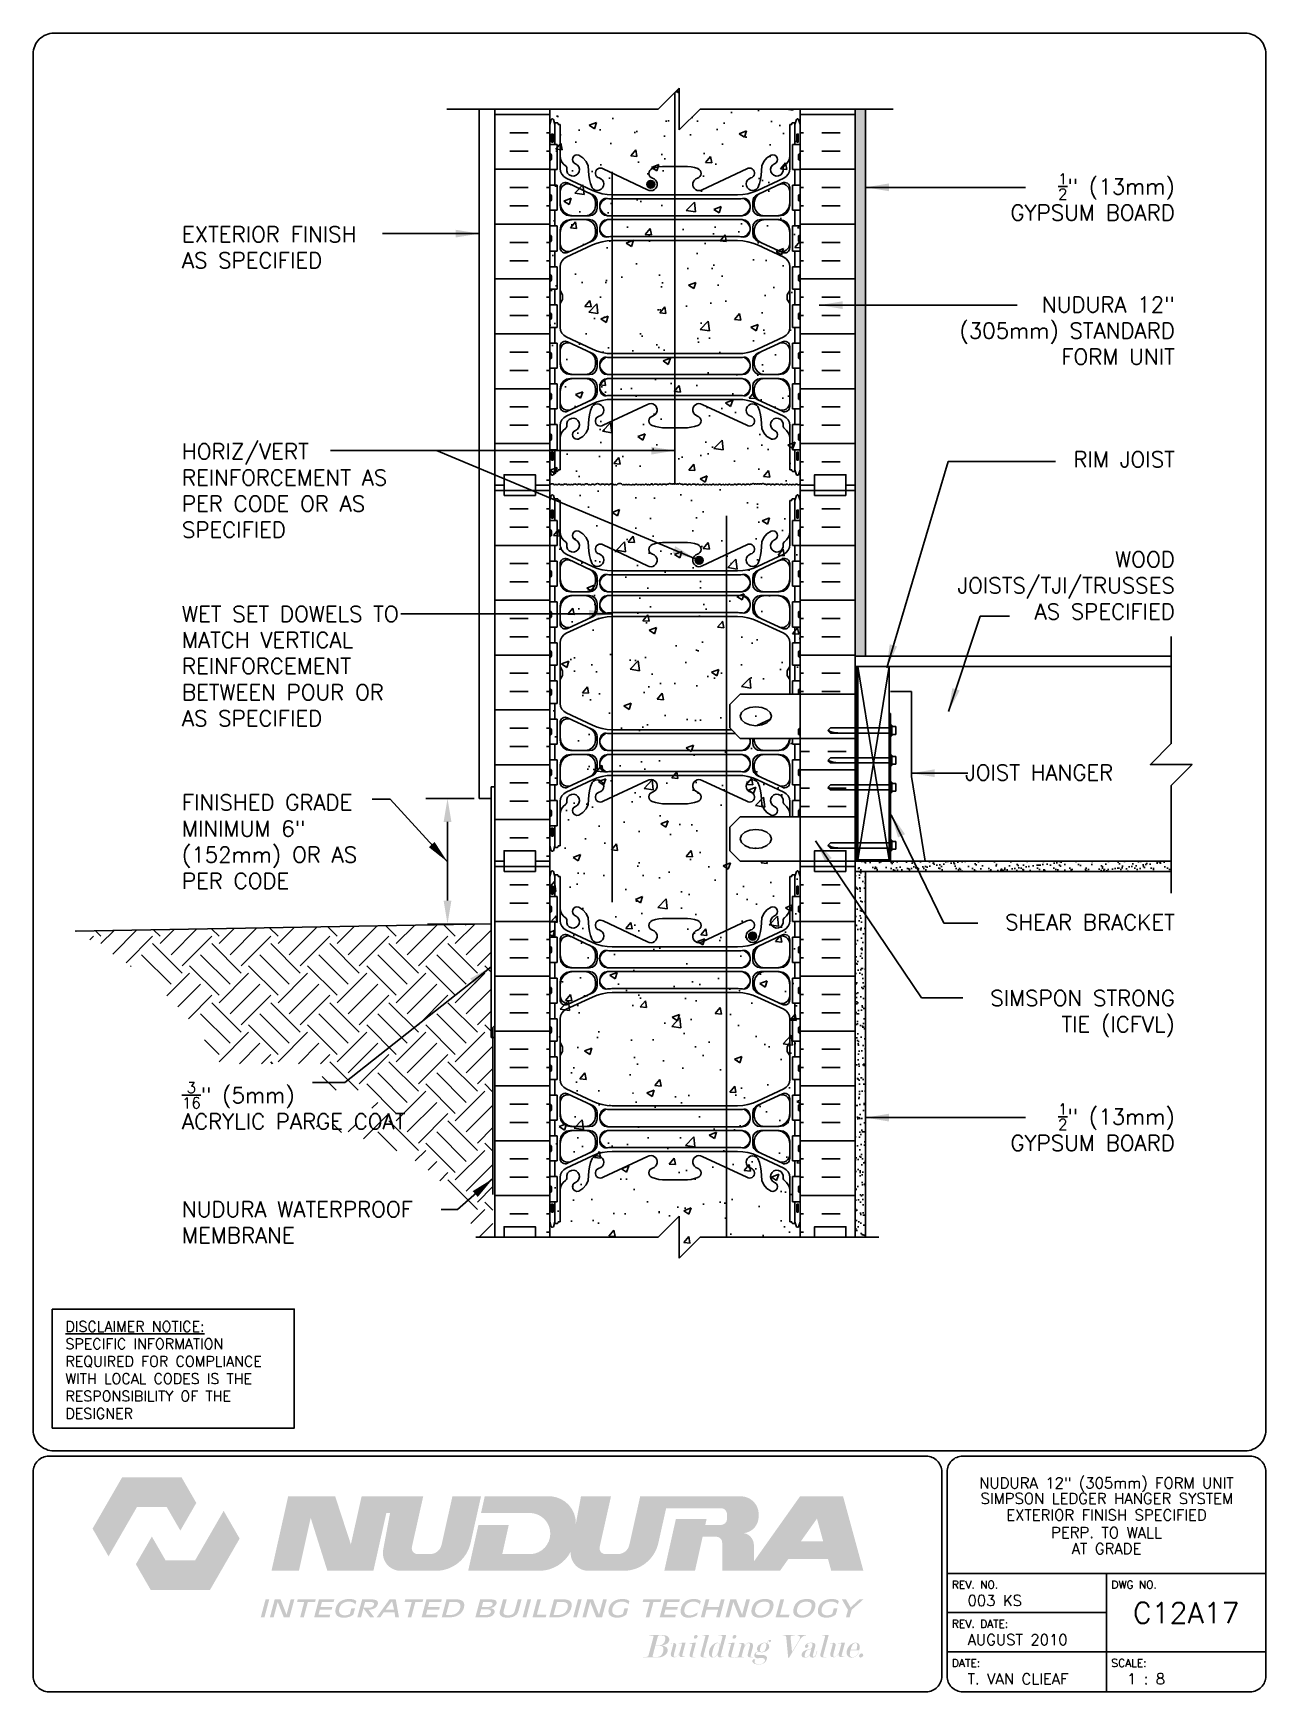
# Paper-space layout 'C12A17' of a CAD drawing. Header units: inches. Extents: x 0.42 to 7.8, y 0.49 to 10.41.
# The model-space entities are those that its viewports show. They can reach past a viewport. Long polylines and large blocks are cut down to what shows.
import ezdxf
from ezdxf.enums import TextEntityAlignment as Align

# ---------------------------------------------------------------- set-up
doc = ezdxf.new("R2010")
doc.units = ezdxf.units.IN
doc.header["$LTSCALE"] = 0.5
doc.header["$MEASUREMENT"] = 0
doc.linetypes.add('DASHED2', pattern=[0.375, 0.25, -0.125])
doc.linetypes.add('HIDDEN2', pattern=[0.1875, 0.125, -0.0625])
for name, color, linetype in [('HATCH', 12, 'Continuous'), ('line25', 2, 'Continuous'), ('LINE3', 3, 'Continuous'), ('LINE50', 5, 'Continuous'), ('LINE9', 9, 'Continuous'), ('LOGO', 7, 'Continuous'), ('TBK_LINE65', 3, 'Continuous'), ('TBK_TEXT', 4, 'Continuous'), ('TEXT', 4, 'Continuous'), ('Web_Edge', 9, 'Continuous')]:
    doc.layers.add(name, color=color, linetype=linetype)
doc.styles.add('DIM', font='romans.shx', dxfattribs={"width": 0.7})
doc.styles.add('ROMANS', font='romans.shx', dxfattribs={"height": 1.125})
doc.dimstyles.new('ext_12', dxfattribs={"dimscale": 12, "dimtxt": 0.09375, "dimasz": 0.09375, "dimexe": 0.09375, "dimexo": 0.0625, "dimgap": 0.0625, "dimtad": 1, "dimdec": 1, "dimzin": 3, "dimdsep": 46, "dimlunit": 4, "dimtxsty": 'DIM', "dimcen": 0.09, "dimdle": 0.09375, "dimclrt": 4, "dimadec": 0, "dimazin": 0, "dimtfac": 1, "dimtdec": 1, "dimtmove": 2, "dimatfit": 3, "dimfxl": 0, "dimfrac": 2, "dimtolj": 1, "dimtzin": 0, "dimarcsym": 0})
pattern_1 = [(37.5, (91.58237, 1.50498), (-0.0157483, 0.481706), [0, -0.38, 0, -0.425, 0, -0.40625]), (7.5, (91.5824, 1.505), (0.442444, 0.7055365), [0, -0.205, 0, -0.3425, 0, -0.13125]), (327.5, (91.27487, 1.50498), (0.7785355, 0.0014148), [0, -0.125, 0, -0.45, 0, -0.5875]), (317.5, (91.2749, 1.505), (0.7515317, 0.219419), [0, -0.0625, 0, -0.295, 0, -0.3375])]
pattern_2 = [(50, (28.8764, -7.966), (3.5863, -0.31376), [0.375, -4.125]), (355, (28.8764, -7.966), (-0.69376, 3.76096), [0.3, -3.3]), (100.4514, (29.1752, -7.9922), (2.89255, 3.4472), [0.3187, -3.50571]), (46.184, (28.8764, -6.966), (5.3362, -0.8276), [0.5625, -6.1875]), (96.6356, (29.321, -7.035), (4.67331, 4.8706), [0.47805, -5.25856]), (351.184, (28.8764, -6.966), (4.6733, 4.8706), [0.45, -4.95]), (21, (29.3764, -7.216), (2.984535, -2.013094), [0.375, -4.125]), (326, (29.3764, -7.216), (1.21658, 3.62575), [0.3, -3.3]), (71.4514, (29.625, -7.3838), (4.20111, 1.61265), [0.3187, -3.50571]), (37.5, (28.8764, -7.966), (0.060799, 1.664469), [0, -3.26, 0, -3.35, 0, -3.3125]), (7.5, (28.8764, -7.966), (1.315348, 1.972059), [0, -1.91, 0, -3.185, 0, -1.2625]), (327.5, (27.7614, -7.966), (2.669112, -0.112774), [0, -1.25, 0, -3.9, 0, -5.175]), (317.5, (27.2614, -7.966), (2.91593, 0.500525), [0, -1.625, 0, -2.59, 0, -3.675])]

psp = doc.layouts.new('C12A17')

# ---------------------------------------------------------------- texts
at = {"layer": 'TBK_TEXT', "color": 7, "style": 'ROMANS'}
for s, p in [('REV. NO.', (5.9215, 1.107)), ('DWG NO.', (6.876, 1.107)), ('REV. DATE:', (5.9215, 0.8726)), ('DATE: ', (5.9215, 0.6382)), ('SCALE:', (6.876, 0.6382))]:
    psp.add_text(s, height=0.04688, dxfattribs=at).set_placement(p)
at = {"layer": 'TEXT', "insert": (0.6134, 2.7065), "char_height": 0.0625, "width": 1.41371, "attachment_point": 1, "style": 'ROMANS'}
psp.add_mtext('{\\Fromans.shx|c1;\\LDISCLAIMER NOTICE:\\l\\PSPECIFIC INFORMATION REQUIRED FOR COMPLIANCE WITH LOCAL CODES IS THE RESPONSIBILITY OF THE DESIGNER}', dxfattribs=at)

msp = doc.modelspace()

# ---------------------------------------------------------------- texts
at = {"layer": 'TEXT', "style": 'ROMANS'}
msp.add_text(' JOIST HANGER', height=0.75, dxfattribs=at).set_placement((153.639, 24.999), align=Align.MIDDLE_LEFT)
at = {"layer": 'TEXT', "char_height": 0.75, "style": 'ROMANS'}
for s, insert, width, attachment_point in [('\\A1;{\\H0.7x;\\S1/2;}" (13mm) GYPSUM BOARD', (164.204, 52.554), 10.30082, 6), ('EXTERIOR FINISH\\PAS SPECIFIED', (116.642, 50.142), 11.74859, 4), ('NUDURA 12" (305mm) STANDARD FORM UNIT', (164.204, 46.155), 11.43486, 6), ('HORIZ/VERT REINFORCEMENT AS PER CODE OR AS SPECIFIED', (116.642, 38.495), 11.74859, 4), ('RIM JOIST', (164.204, 39.99), 11.43486, 6), ('WOOD JOISTS/TJI/TRUSSES AS SPECIFIED', (164.204, 33.956), 11.43486, 6), ('WET SET DOWELS TO MATCH VERTICAL REINFORCEMENT BETWEEN POUR OR AS SPECIFIED', (116.642, 30.093), 11.74859, 4), ('FINISHED GRADE MINIMUM 6" (152mm) OR AS PER CODE', (116.642, 21.691), 10.75183, 4), ('SHEAR BRACKET', (164.204, 17.837), 11.43486, 6), ('SIMSPON STRONG TIE (ICFVL)', (164.204, 13.45), 10.60311, 6), ('\\A1;{\\H0.7x;\\S3/16;}" (5mm) \\PACRYLIC PARGE COAT', (116.642, 9.052), 11.74859, 4), ('\\A1;{\\H0.7x;\\S1/2;}" (13mm) GYPSUM BOARD', (164.204, 8.021), 10.10948, 6), ('\\A1;NUDURA WATERPROOF MEMBRANE', (116.642, 3.47), 12.78313, 4)]:
    msp.add_mtext(s, dxfattribs=dict(at, insert=insert, width=width, attachment_point=attachment_point))

# ---------------------------------------------------------------- blocks, each defined once
blk = doc.blocks.new('TITLEBLOCK-Tag')
at = {"style": 'ROMANS'}
for tag, height, p in [('TITLE_LINE_1', 0.0625, (0.927, -0.1328)), ('TITLE_LINE_2', 0.0625, (0.9294, -0.2258)), ('CENTRE-LINE-3', 0.0625, (0.927, -0.3246)), ('TITLE_LINE_4', 0.0625, (0.927, -0.4299)), ('TITLE_LINE_5', 0.0625, (0.927, -0.526)), ('DWG', 0.125, (1.4043, -0.9102))]:
    blk.add_attdef(tag, text='', height=height, dxfattribs=at).set_placement(p, align=Align.MIDDLE_CENTER)
for tag, p in [('LATEST_REVISION', (0.0954, -0.8366)), ('REVISION_DATE', (0.0954, -1.071)), ('DRAWN_BY', (0.0954, -1.3053)), ('SCALE', (1.0499, -1.3053))]:
    blk.add_attdef(tag, text='', height=0.0469, dxfattribs=at).set_placement(p, align=Align.MIDDLE_LEFT)

# ---------------------------------------------------------------- hatches: boundary and pattern name
at = {"layer": 'HATCH'}
h = msp.add_hatch(dxfattribs=at)
h.set_pattern_fill('INSUL', color=256, scale=7, style=0)
h.set_pattern_definition([(0, (-2791.9032, -358.2504), (0, 2.625), []), (0, (-2791.9032, -357.3754), (0, 2.625), [0.875, -0.875]), (0, (-2791.9032, -356.5004), (0, 2.625), [0.875, -0.875])])
h.paths.add_polyline_path([(131.633, 38.759), (132.071, 38.759), (132.071, 39.259), (133.571, 39.259), (133.571, 38.759), (134.258, 38.759), (134.258, 56.759), (133.571, 56.759), (133.571, 57.259), (132.071, 57.259), (132.071, 56.759), (131.633, 56.759)])
h = msp.add_hatch(dxfattribs=at)
h.set_pattern_fill('AR-CONC', color=256, scale=0.5, style=0)
h.paths.add_polyline_path([(146.258, 56.759), (141.461, 56.759), (140.461, 55.759), (140.461, 56.759), (140.461, 57.759), (139.461, 56.759), (134.258, 56.759), (134.258, 48.727, -0.614842), (134.507, 48.763, -0.520567), (134.628, 48.763, -0.520567), (134.812, 48.763, -0.520567), (134.917, 48.763, -0.520567), (135.126, 48.763, -0.520567), (135.252, 48.763, -0.520567), (135.378, 48.763, -0.520567), (135.588, 48.763, -0.520567), (135.798, 48.763, -0.520567), (135.919, 48.763, -0.520567), (136.144, 48.763, -0.520567), (136.239, 48.763, -0.520567), (136.427, 48.763, -0.520567), (136.706, 48.763, -0.520567), (136.915, 48.763, -0.520567), (137.115, 48.763, -0.520567), (137.361, 48.763, -0.520567), (137.472, 48.763, -0.520567), (137.778, 48.763, -0.520567), (137.883, 48.763, -0.520567), (137.998, 48.763, -0.520567), (138.119, 48.763, -0.520567), (138.208, 48.763, -0.520567), (138.323, 48.763, -0.520567), (138.502, 48.763, -0.520567), (138.649, 48.763, -0.520567), (138.801, 48.763, -0.520567), (138.958, 48.763, -0.520567), (139.058, 48.763, -0.520567), (139.236, 48.763, -0.520567), (139.457, 48.763, -0.520567), (139.651, 48.763, -0.520567), (139.855, 48.763, -0.520567), (139.955, 48.805, -0.520567), (140.086, 48.805, -0.520567), (140.175, 48.805, -0.520567), (140.258, 48.805, -0.520567), (140.341, 48.805, -0.520567), (140.431, 48.805, -0.520567), (140.562, 48.805, -0.520567), (140.661, 48.763, -0.520567), (140.866, 48.763, -0.520567), (141.06, 48.763, -0.520567), (141.28, 48.763, -0.520567), (141.459, 48.763, -0.520567), (141.558, 48.763, -0.520567), (141.716, 48.763, -0.520567), (141.868, 48.763, -0.520567), (142.015, 48.763, -0.520567), (142.193, 48.763, -0.272614), (142.258, 48.792, -0.272614), (142.323, 48.763, -0.520567), (142.502, 48.763, -0.520567), (142.649, 48.763, -0.520567), (142.801, 48.763, -0.520567), (142.958, 48.763, -0.520567), (143.058, 48.763, -0.520567), (143.236, 48.763, -0.520567), (143.457, 48.763, -0.520567), (143.651, 48.763, -0.520567), (143.855, 48.763, -0.520567), (143.955, 48.805, -0.520567), (144.086, 48.805, -0.520567), (144.175, 48.805, -0.520567), (144.258, 48.805, -0.520567), (144.341, 48.805, -0.520567), (144.431, 48.805, -0.520567), (144.562, 48.805, -0.520567), (144.661, 48.763, -0.520567), (144.866, 48.763, -0.520567), (145.06, 48.763, -0.520567), (145.28, 48.763, -0.520567), (145.459, 48.763, -0.520567), (145.558, 48.763, -0.520567), (145.716, 48.763, -0.520567), (145.868, 48.763, -0.520567), (146.015, 48.763, -0.520567), (146.193, 48.763, -0.272614), (146.258, 48.792)])
h = msp.add_hatch(dxfattribs=at)
h.set_pattern_fill('INSUL', color=256, scale=7, style=0)
h.set_pattern_definition([(180, (3072.42, -358.2504), (0, 2.625), []), (180, (3072.42, -357.3754), (0, 2.625), [0.875, -0.875]), (180, (3072.42, -356.5004), (0, 2.625), [0.875, -0.875])])
h.paths.add_polyline_path([(148.883, 38.759), (148.446, 38.759), (148.446, 39.259), (146.946, 39.259), (146.946, 38.759), (146.258, 38.759), (146.258, 56.759), (146.946, 56.759), (146.946, 57.259), (148.446, 57.259), (148.446, 56.759), (148.883, 56.759)])
h = msp.add_hatch(dxfattribs=at)
h.set_pattern_fill('AR-SAND', color=256, scale=0.25, style=0)
h.set_pattern_definition(pattern_1)
h.paths.add_polyline_path([(149.383, 56.759), (148.883, 56.759), (148.883, 38.759), (148.883, 30.572), (149.383, 30.572)])
h = msp.add_hatch(dxfattribs=at)
h.set_pattern_fill('AR-CONC', color=256, scale=0.5, style=0)
h.paths.add_polyline_path([(146.258, 48.792, 0.272614), (146.193, 48.763, 0.520567), (146.015, 48.763, 0.520567), (145.868, 48.763, 0.520567), (145.716, 48.763, 0.520567), (145.558, 48.763, 0.520567), (145.459, 48.763, 0.520567), (145.28, 48.763, 0.520567), (145.06, 48.763, 0.520567), (144.866, 48.763, 0.520567), (144.661, 48.763, 0.520567), (144.562, 48.805, 0.520567), (144.431, 48.805, 0.520567), (144.341, 48.805, 0.520567), (144.258, 48.805, 0.520567), (144.175, 48.805, 0.520567), (144.086, 48.805, 0.520567), (143.955, 48.805, 0.520567), (143.855, 48.763, 0.520567), (143.651, 48.763, 0.520567), (143.457, 48.763, 0.520567), (143.236, 48.763, 0.520567), (143.058, 48.763, 0.520567), (142.958, 48.763, 0.520567), (142.801, 48.763, 0.520567), (142.649, 48.763, 0.520567), (142.502, 48.763, 0.520567), (142.323, 48.763, 0.272614), (142.258, 48.792, 0.272614), (142.193, 48.763, 0.520567), (142.015, 48.763, 0.520567), (141.868, 48.763, 0.520567), (141.716, 48.763, 0.520567), (141.558, 48.763, 0.520567), (141.459, 48.763, 0.520567), (141.28, 48.763, 0.520567), (141.06, 48.763, 0.520567), (140.866, 48.763, 0.520567), (140.661, 48.763, 0.520567), (140.562, 48.805, 0.520567), (140.431, 48.805, 0.520567), (140.341, 48.805, 0.520567), (140.258, 48.805, 0.520567), (140.175, 48.805, 0.520567), (140.086, 48.805, 0.520567), (139.955, 48.805, 0.520567), (139.855, 48.763, 0.520567), (139.651, 48.763, 0.520567), (139.457, 48.763, 0.520567), (139.236, 48.763, 0.520567), (139.058, 48.763, 0.520567), (138.958, 48.763, 0.520567), (138.801, 48.763, 0.520567), (138.649, 48.763, 0.520567), (138.502, 48.763, 0.520567), (138.323, 48.763, 0.520567), (138.208, 48.763, 0.520567), (138.119, 48.763, 0.520567), (137.998, 48.763, 0.520567), (137.883, 48.763, 0.520567), (137.778, 48.763, 0.520567), (137.472, 48.763, 0.520567), (137.361, 48.763, 0.520567), (137.115, 48.763, 0.520567), (136.915, 48.763, 0.520567), (136.706, 48.763, 0.520567), (136.427, 48.763, 0.520567), (136.239, 48.763, 0.520567), (136.144, 48.763, 0.520567), (135.919, 48.763, 0.520567), (135.798, 48.763, 0.520567), (135.588, 48.763, 0.520567), (135.378, 48.763, 0.520567), (135.252, 48.763, 0.520567), (135.126, 48.763, 0.520567), (134.917, 48.763, 0.520567), (134.812, 48.763, 0.520567), (134.628, 48.763, 0.520567), (134.507, 48.763, 0.614842), (134.258, 48.727), (134.258, 38.759), (134.258, 20.759), (134.258, 2.759), (139.461, 2.759), (140.461, 3.759), (140.461, 2.759), (140.461, 1.759), (141.461, 2.759), (146.258, 2.759), (146.258, 15.134), (146.258, 20.759), (143.383, 20.759), (142.883, 21.259), (142.883, 22.384), (143.383, 22.884), (146.258, 22.884), (146.258, 26.634), (143.383, 26.634), (142.883, 27.134), (142.883, 28.259), (143.383, 28.759), (146.258, 28.759), (146.258, 38.759)])
h = msp.add_hatch(dxfattribs=at)
h.set_pattern_fill('INSUL', color=256, scale=7, style=0)
h.set_pattern_definition([(0, (-2791.9032, -376.2504), (0, 2.625), []), (0, (-2791.9032, -375.3754), (0, 2.625), [0.875, -0.875]), (0, (-2791.9032, -374.5004), (0, 2.625), [0.875, -0.875])])
h.paths.add_polyline_path([(131.633, 20.759), (132.071, 20.759), (132.071, 21.259), (133.571, 21.259), (133.571, 20.759), (134.258, 20.759), (134.258, 38.759), (133.571, 38.759), (133.571, 39.259), (132.071, 39.259), (132.071, 38.759), (131.633, 38.759)])
h = msp.add_hatch(dxfattribs=at)
h.set_pattern_fill('INSUL', color=256, scale=7, style=0)
h.set_pattern_definition([(180, (3072.42, -376.2504), (0, 2.625), []), (180, (3072.42, -375.3754), (0, 2.625), [0.875, -0.875]), (180, (3072.42, -374.5004), (0, 2.625), [0.875, -0.875])])
h.paths.add_polyline_path([(146.258, 28.759), (148.883, 28.759), (148.883, 38.759), (148.446, 38.759), (148.446, 39.259), (146.946, 39.259), (146.946, 38.759), (146.258, 38.759)])
h = msp.add_hatch(dxfattribs=at)
h.set_pattern_fill('AR-CONC', color=256, scale=0.5, style=0)
h.set_pattern_definition(pattern_2)
edge = h.paths.add_edge_path(flags=17)
edge.add_ellipse((144.129, 27.697), major_axis=(-0.746, 0), ratio=0.610344, start_angle=0, end_angle=360)
h = msp.add_hatch(dxfattribs=at)
h.set_pattern_fill('INSUL', color=256, scale=7, style=0)
h.set_pattern_definition([(0, (91.5824, 1.505), (0, 2.625), []), (0, (91.5824, 2.38), (0, 2.625), [0.875, -0.875]), (0, (91.5824, 3.255), (0, 2.625), [0.875, -0.875])])
h.paths.add_polyline_path([(148.883, 26.634), (146.258, 26.634), (146.258, 22.884), (148.883, 22.884)])
h = msp.add_hatch(dxfattribs=at)
h.set_pattern_fill('AR-CONC', color=256, scale=0.5, style=0)
h.set_pattern_definition(pattern_2)
edge = h.paths.add_edge_path(flags=17)
edge.add_ellipse((144.129, 21.822), major_axis=(-0.746, 0), ratio=0.610344, start_angle=0, end_angle=360, ccw=False)
h = msp.add_hatch(dxfattribs=at)
h.set_pattern_fill('INSUL', color=256, scale=7, style=0)
h.set_pattern_definition([(0, (-2791.9032, -394.2504), (0, 2.625), []), (0, (-2791.9032, -393.3754), (0, 2.625), [0.875, -0.875]), (0, (-2791.9032, -392.5004), (0, 2.625), [0.875, -0.875])])
h.paths.add_polyline_path([(131.633, 2.759), (132.071, 2.759), (132.071, 3.259), (133.571, 3.259), (133.571, 2.759), (134.258, 2.759), (134.258, 20.759), (133.571, 20.759), (133.571, 21.259), (132.071, 21.259), (132.071, 20.759), (131.633, 20.759)])
h = msp.add_hatch(dxfattribs=at)
h.set_pattern_fill('INSUL', color=256, scale=7, style=0)
h.set_pattern_definition([(180, (3072.42, -394.2504), (0, 2.625), []), (180, (3072.42, -393.3754), (0, 2.625), [0.875, -0.875]), (180, (3072.42, -392.5004), (0, 2.625), [0.875, -0.875])])
h.paths.add_polyline_path([(148.883, 2.759), (148.446, 2.759), (148.446, 3.259), (146.946, 3.259), (146.946, 2.759), (146.258, 2.759), (146.258, 20.759), (146.946, 20.759), (146.946, 21.259), (148.446, 21.259), (148.446, 20.759), (148.883, 20.759)])
h = msp.add_hatch(dxfattribs=at)
h.set_pattern_fill('AR-SAND', color=256, scale=0.25, style=0)
h.set_pattern_definition(pattern_1)
h.paths.add_polyline_path([(164.034, 20.259), (164.034, 20.759), (150.588, 20.759), (148.963, 20.759), (148.883, 20.759), (148.883, 20.259)])
h = msp.add_hatch(dxfattribs=at)
h.set_pattern_fill('AR-SAND', color=256, scale=0.25, style=0)
h.set_pattern_definition(pattern_1)
h.paths.add_polyline_path([(149.383, 20.259), (148.883, 20.259), (148.883, 2.759), (149.383, 2.759)])
h = msp.add_hatch(dxfattribs=at)
h.set_pattern_fill('EARTH', color=256, scale=8, angle=45, style=0)
h.set_pattern_definition([(45, (31.7973, -94.5612), (2e-16, 2.828427), [2, -2]), (45, (31.267, -94.0308), (2e-16, 2.828427), [2, -2]), (45, (30.7366, -93.5005), (2e-16, 2.828427), [2, -2]), (135, (30.7366, -93.147), (-2.828427, 4e-16), [2, -2]), (135, (31.267, -92.6166), (-2.828427, 4e-16), [2, -2]), (135, (31.7973, -92.0863), (-2.828427, 4e-16), [2, -2])])
edge = h.paths.add_edge_path()
edge.add_spline(control_points=[(122.515, 8.168), (125.534, 7.533), (128.176, 6.707), (129.714, 4.612), (130.102, 4)], knot_values=[15.477298, 15.477298, 15.477298, 15.477298, 21.162657, 23.307813, 23.307813, 23.307813, 23.307813], degree=3, periodic=0)
edge.add_line((130.102, 4), (130.883, 2.759))
edge.add_line((130.883, 2.759), (131.54, 2.759))
edge.add_line((131.54, 2.759), (131.54, 12.318))
edge.add_line((131.54, 12.318), (131.446, 12.318))
edge.add_line((131.446, 12.318), (131.446, 17.759))
edge.add_line((131.446, 17.759), (111.524, 17.411))
edge.add_spline(control_points=[(111.524, 17.411), (112.642, 16.749), (114.918, 15.401), (117.137, 13.152), (118.134, 11.586), (118.428, 11.063)], knot_values=[0, 0, 0, 0, 3.887421, 7.907558, 9.371794, 9.371794, 9.371794, 9.371794], degree=3, periodic=0)
edge.add_line((118.428, 11.063), (123.361, 11.063))
edge.add_line((123.361, 11.063), (123.361, 9.794))
edge.add_line((123.361, 9.794), (125.744, 9.794))
edge.add_line((125.744, 9.794), (125.744, 8.168))
edge.add_line((125.744, 8.168), (122.515, 8.168))
at = {"layer": 'LINE3'}
for points in [[(138.913, 53.16, 1), (139.288, 53.16, 1)], [(141.229, 35.16, 1), (141.604, 35.16, 1)], [(143.789, 17.171, 1), (144.164, 17.171, 1)]]:
    msp.add_hatch(color=256, dxfattribs=at).paths.add_polyline_path(points)

# ---------------------------------------------------------------- linework, layer by layer
at = {"layer": 'HATCH'}
for p, q in [((149.026, 30.072), (150.526, 20.822)), ((150.526, 30.072), (149.026, 20.822))]:
    msp.add_line(p, q, dxfattribs=at)
for points in [[(134.258, 38.759, -0.520567), (134.489, 38.759, -0.520567), (134.61, 38.759, -0.520567), (134.794, 38.759, -0.520567), (134.898, 38.759, -0.520567), (135.108, 38.759, -0.520567), (135.234, 38.759, -0.520567), (135.36, 38.759, -0.520567), (135.57, 38.759, -0.520567), (135.78, 38.759, -0.520567), (135.901, 38.759, -0.520567), (136.126, 38.759, -0.520567), (136.221, 38.759, -0.520567), (136.409, 38.759, -0.520567), (136.687, 38.759, -0.520567), (136.897, 38.759, -0.520567), (137.097, 38.759, -0.520567), (137.343, 38.759, -0.520567), (137.453, 38.759, -0.520567), (137.76, 38.759, -0.520567), (137.865, 38.759, -0.520567), (137.98, 38.759, -0.520567), (138.101, 38.759, -0.520567), (138.19, 38.759, -0.520567), (138.305, 38.759, -0.520567), (138.484, 38.759, -0.520567), (138.631, 38.759, -0.520567), (138.783, 38.759, -0.520567), (138.94, 38.759, -0.520567), (139.04, 38.759, -0.520567), (139.218, 38.759, -0.520567), (139.439, 38.759, -0.520567), (139.633, 38.759, -0.520567), (139.837, 38.759, -0.520567), (139.937, 38.801, -0.520567), (140.068, 38.801, -0.520567), (140.157, 38.801, -0.520567), (140.24, 38.801)], [(142.24, 38.789, 0.272614), (142.175, 38.759, 0.520567), (141.997, 38.759, 0.520567), (141.85, 38.759, 0.520567), (141.698, 38.759, 0.520567), (141.54, 38.759, 0.520567), (141.441, 38.759, 0.520567), (141.262, 38.759, 0.520567), (141.042, 38.759, 0.520567), (140.848, 38.759, 0.520567), (140.643, 38.759, 0.520567), (140.544, 38.801, 0.520567), (140.412, 38.801, 0.520567), (140.323, 38.801, 0.520567), (140.24, 38.801)], [(142.24, 38.789, -0.272614), (142.305, 38.759, -0.520567), (142.484, 38.759, -0.520567), (142.631, 38.759, -0.520567), (142.783, 38.759, -0.520567), (142.94, 38.759, -0.520567), (143.04, 38.759, -0.520567), (143.218, 38.759, -0.520567), (143.439, 38.759, -0.520567), (143.633, 38.759, -0.520567), (143.837, 38.759, -0.520567), (143.937, 38.801, -0.520567), (144.068, 38.801, -0.520567), (144.157, 38.801, -0.520567), (144.24, 38.801)], [(146.258, 38.759, 0.615119), (146.175, 38.759, 0.520567), (145.997, 38.759, 0.520567), (145.85, 38.759, 0.520567), (145.698, 38.759, 0.520567), (145.54, 38.759, 0.520567), (145.441, 38.759, 0.520567), (145.262, 38.759, 0.520567), (145.042, 38.759, 0.520567), (144.848, 38.759, 0.520567), (144.643, 38.759, 0.520567), (144.544, 38.801, 0.520567), (144.412, 38.801, 0.520567), (144.323, 38.801, 0.520567), (144.24, 38.801)]]:
    msp.add_lwpolyline(points, format="xyb", dxfattribs=at)
at = {"layer": 'line25'}
for p, q in [((134.258, 56.759), (134.258, 38.759)), ((146.258, 38.759), (146.258, 56.759)), ((134.258, 55.064), (134.623, 55.064)), ((134.623, 53.864), (134.623, 55.064)), ((146.258, 55.064), (145.893, 55.064)), ((145.893, 53.864), (145.893, 55.064)), ((134.258, 54.354), (134.258, 54.574)), ((134.258, 54.519), (134.258, 54.519)), ((134.258, 54.409), (134.258, 54.409)), ((134.298, 54.614), (134.298, 54.614)), ((134.298, 54.314), (134.298, 54.314)), ((134.338, 54.354), (134.338, 54.574)), ((146.178, 54.354), (146.178, 54.574)), ((146.218, 54.614), (146.218, 54.614)), ((146.218, 54.314), (146.218, 54.314)), ((146.258, 54.354), (146.258, 54.574)), ((146.258, 54.519), (146.258, 54.519)), ((146.258, 54.409), (146.258, 54.409)), ((134.258, 53.864), (134.623, 53.864)), ((146.258, 53.864), (145.893, 53.864)), ((134.258, 53.114), (134.623, 53.114)), ((134.258, 52.404), (134.258, 52.624)), ((134.258, 52.569), (134.258, 52.569)), ((134.258, 52.459), (134.258, 52.459)), ((134.298, 52.664), (134.298, 52.664)), ((134.338, 52.404), (134.338, 52.624)), ((134.623, 51.914), (134.623, 53.114)), ((146.258, 53.114), (145.893, 53.114)), ((145.893, 51.914), (145.893, 53.114)), ((146.178, 52.404), (146.178, 52.624)), ((146.218, 52.664), (146.218, 52.664)), ((146.258, 52.404), (146.258, 52.624)), ((146.258, 52.569), (146.258, 52.569)), ((146.258, 52.459), (146.258, 52.459)), ((134.258, 51.914), (134.623, 51.914)), ((146.258, 51.914), (145.893, 51.914)), ((134.258, 51.164), (134.623, 51.164)), ((134.623, 49.964), (134.623, 51.164)), ((146.258, 51.164), (145.893, 51.164)), ((145.893, 49.964), (145.893, 51.164)), ((134.258, 50.454), (134.258, 50.674)), ((134.258, 50.619), (134.258, 50.619)), ((134.258, 50.509), (134.258, 50.509)), ((134.298, 50.714), (134.298, 50.714)), ((134.298, 50.414), (134.298, 50.414)), ((134.338, 50.454), (134.338, 50.674)), ((146.178, 50.454), (146.178, 50.674)), ((146.218, 50.714), (146.218, 50.714)), ((146.218, 50.414), (146.218, 50.414)), ((146.258, 50.454), (146.258, 50.674)), ((146.258, 50.619), (146.258, 50.619)), ((146.258, 50.509), (146.258, 50.509)), ((134.258, 49.964), (134.623, 49.964)), ((146.258, 49.964), (145.893, 49.964)), ((134.258, 49.214), (134.623, 49.214)), ((134.258, 48.784), (134.258, 48.564)), ((134.258, 48.729), (134.258, 48.729)), ((134.258, 48.619), (134.258, 48.619)), ((134.298, 48.824), (134.298, 48.824)), ((134.298, 48.524), (134.298, 48.524)), ((134.338, 48.784), (134.338, 48.564)), ((134.623, 49.214), (134.623, 48.134)), ((146.258, 49.214), (145.893, 49.214)), ((145.893, 49.214), (145.893, 48.134)), ((146.178, 48.784), (146.178, 48.564)), ((146.218, 48.824), (146.218, 48.824)), ((146.218, 48.524), (146.218, 48.524)), ((146.258, 48.784), (146.258, 48.564)), ((146.258, 48.729), (146.258, 48.729)), ((146.258, 48.619), (146.258, 48.619)), ((134.258, 48.134), (134.623, 48.134)), ((146.258, 48.134), (145.893, 48.134)), ((134.258, 47.384), (134.623, 47.384)), ((134.258, 46.734), (134.258, 46.954)), ((134.258, 46.899), (134.258, 46.899)), ((134.298, 46.994), (134.298, 46.994)), ((134.338, 46.734), (134.338, 46.954)), ((134.623, 46.304), (134.623, 47.384)), ((146.258, 47.384), (145.893, 47.384)), ((145.893, 46.304), (145.893, 47.384)), ((146.178, 46.734), (146.178, 46.954)), ((146.218, 46.994), (146.218, 46.994)), ((146.258, 46.734), (146.258, 46.954)), ((146.258, 46.899), (146.258, 46.899)), ((134.258, 46.789), (134.258, 46.789)), ((134.258, 46.304), (134.623, 46.304)), ((134.298, 46.694), (134.298, 46.694)), ((146.258, 46.304), (145.893, 46.304)), ((146.218, 46.694), (146.218, 46.694)), ((146.258, 46.789), (146.258, 46.789)), ((134.258, 45.554), (134.623, 45.554)), ((134.623, 45.554), (134.623, 44.354)), ((146.258, 45.554), (145.893, 45.554)), ((145.893, 45.554), (145.893, 44.354)), ((134.258, 45.064), (134.258, 44.844)), ((134.258, 45.009), (134.258, 45.009)), ((134.258, 44.899), (134.258, 44.899)), ((134.298, 45.104), (134.298, 45.104)), ((134.298, 44.804), (134.298, 44.804)), ((134.338, 45.064), (134.338, 44.844)), ((146.178, 45.064), (146.178, 44.844)), ((146.218, 45.104), (146.218, 45.104)), ((146.218, 44.804), (146.218, 44.804)), ((146.258, 45.064), (146.258, 44.844)), ((146.258, 45.009), (146.258, 45.009)), ((146.258, 44.899), (146.258, 44.899)), ((134.258, 44.354), (134.623, 44.354)), ((146.258, 44.354), (145.893, 44.354)), ((134.258, 43.604), (134.623, 43.604)), ((134.258, 43.114), (134.258, 42.894)), ((134.258, 43.059), (134.258, 43.059)), ((134.258, 42.949), (134.258, 42.949)), ((134.298, 43.154), (134.298, 43.154)), ((134.338, 43.114), (134.338, 42.894)), ((134.623, 43.604), (134.623, 42.404)), ((146.258, 43.604), (145.893, 43.604)), ((145.893, 43.604), (145.893, 42.404)), ((146.178, 43.114), (146.178, 42.894)), ((146.218, 43.154), (146.218, 43.154)), ((146.258, 43.114), (146.258, 42.894)), ((146.258, 43.059), (146.258, 43.059)), ((146.258, 42.949), (146.258, 42.949)), ((134.258, 42.404), (134.623, 42.404)), ((134.298, 42.854), (134.298, 42.854)), ((146.258, 42.404), (145.893, 42.404)), ((146.218, 42.854), (146.218, 42.854)), ((134.258, 41.654), (134.623, 41.654)), ((134.623, 41.654), (134.623, 40.454)), ((146.258, 41.654), (145.893, 41.654)), ((145.893, 41.654), (145.893, 40.454)), ((134.258, 41.164), (134.258, 40.944)), ((134.258, 41.109), (134.258, 41.109)), ((134.258, 40.999), (134.258, 40.999)), ((134.298, 41.204), (134.298, 41.204)), ((134.298, 40.904), (134.298, 40.904)), ((134.338, 41.164), (134.338, 40.944)), ((146.178, 41.164), (146.178, 40.944)), ((146.218, 41.204), (146.218, 41.204)), ((146.218, 40.904), (146.218, 40.904)), ((146.258, 41.164), (146.258, 40.944)), ((146.258, 41.109), (146.258, 41.109)), ((146.258, 40.999), (146.258, 40.999)), ((134.258, 40.454), (134.623, 40.454)), ((146.258, 40.454), (145.893, 40.454)), ((134.258, 38.759), (134.258, 20.759)), ((146.258, 15.134), (146.258, 38.759)), ((134.258, 37.064), (134.623, 37.064)), ((134.258, 36.354), (134.258, 36.574)), ((134.298, 36.614), (134.298, 36.614)), ((134.338, 36.354), (134.338, 36.574)), ((134.623, 35.864), (134.623, 37.064)), ((146.258, 37.064), (145.893, 37.064)), ((145.893, 35.864), (145.893, 37.064)), ((146.178, 36.354), (146.178, 36.574)), ((146.218, 36.614), (146.218, 36.614)), ((146.258, 36.354), (146.258, 36.574)), ((134.258, 36.519), (134.258, 36.519)), ((134.258, 36.409), (134.258, 36.409)), ((134.258, 35.864), (134.623, 35.864)), ((134.298, 36.314), (134.298, 36.314)), ((146.258, 35.864), (145.893, 35.864)), ((146.218, 36.314), (146.218, 36.314)), ((146.258, 36.519), (146.258, 36.519)), ((146.258, 36.409), (146.258, 36.409)), ((134.258, 35.114), (134.623, 35.114)), ((134.623, 33.914), (134.623, 35.114)), ((146.258, 35.114), (145.893, 35.114)), ((145.893, 33.914), (145.893, 35.114)), ((134.258, 34.404), (134.258, 34.624)), ((134.258, 34.569), (134.258, 34.569)), ((134.258, 34.459), (134.258, 34.459)), ((134.298, 34.664), (134.298, 34.664)), ((134.298, 34.364), (134.298, 34.364)), ((134.338, 34.404), (134.338, 34.624)), ((146.178, 34.404), (146.178, 34.624)), ((146.218, 34.664), (146.218, 34.664)), ((146.218, 34.364), (146.218, 34.364)), ((146.258, 34.404), (146.258, 34.624)), ((146.258, 34.569), (146.258, 34.569)), ((146.258, 34.459), (146.258, 34.459)), ((134.258, 33.914), (134.623, 33.914)), ((146.258, 33.914), (145.893, 33.914)), ((134.258, 33.164), (134.623, 33.164)), ((134.258, 32.454), (134.258, 32.674)), ((134.258, 32.619), (134.258, 32.619)), ((134.298, 32.714), (134.298, 32.714)), ((134.338, 32.454), (134.338, 32.674)), ((134.623, 31.964), (134.623, 33.164)), ((146.258, 33.164), (145.893, 33.164)), ((145.893, 31.964), (145.893, 33.164)), ((146.178, 32.454), (146.178, 32.674)), ((146.218, 32.714), (146.218, 32.714)), ((146.258, 32.454), (146.258, 32.674)), ((146.258, 32.619), (146.258, 32.619)), ((134.258, 32.509), (134.258, 32.509)), ((134.258, 31.964), (134.623, 31.964)), ((134.298, 32.414), (134.298, 32.414)), ((146.258, 31.964), (145.893, 31.964)), ((146.218, 32.414), (146.218, 32.414)), ((146.258, 32.509), (146.258, 32.509)), ((134.258, 31.214), (134.623, 31.214)), ((134.623, 31.214), (134.623, 30.134)), ((146.258, 31.214), (145.893, 31.214)), ((145.893, 31.214), (145.893, 30.134)), ((134.258, 30.784), (134.258, 30.564)), ((134.258, 30.729), (134.258, 30.729)), ((134.258, 30.619), (134.258, 30.619)), ((134.298, 30.824), (134.298, 30.824)), ((134.298, 30.524), (134.298, 30.524)), ((134.338, 30.784), (134.338, 30.564)), ((146.178, 30.784), (146.178, 30.564)), ((146.218, 30.824), (146.218, 30.824)), ((146.218, 30.524), (146.218, 30.524)), ((146.258, 30.784), (146.258, 30.564)), ((146.258, 30.729), (146.258, 30.729)), ((146.258, 30.619), (146.258, 30.619)), ((134.258, 30.134), (134.623, 30.134)), ((134.258, 29.384), (134.623, 29.384)), ((134.623, 28.304), (134.623, 29.384)), ((146.258, 30.134), (145.893, 30.134)), ((146.258, 29.384), (145.893, 29.384)), ((145.893, 28.759), (145.893, 29.384)), ((148.883, 30.072), (164.034, 30.072)), ((134.258, 28.734), (134.258, 28.954)), ((134.258, 28.899), (134.258, 28.899)), ((134.258, 28.789), (134.258, 28.789)), ((134.298, 28.994), (134.298, 28.994)), ((134.298, 28.694), (134.298, 28.694)), ((134.338, 28.734), (134.338, 28.954)), ((146.178, 28.759), (146.178, 28.954)), ((146.218, 28.994), (146.218, 28.994)), ((146.258, 28.734), (146.258, 28.954)), ((146.258, 28.899), (146.258, 28.899)), ((146.258, 28.789), (146.258, 28.789)), ((134.258, 28.304), (134.623, 28.304)), ((150.526, 27.822), (150.526, 20.822)), ((134.258, 27.554), (134.623, 27.554)), ((134.258, 27.064), (134.258, 26.844)), ((134.258, 27.009), (134.258, 27.009)), ((134.298, 27.104), (134.298, 27.104)), ((134.338, 27.064), (134.338, 26.844)), ((134.623, 27.554), (134.623, 26.354)), ((146.178, 27.064), (146.178, 26.844)), ((146.218, 27.104), (146.218, 27.104)), ((146.258, 27.064), (146.258, 26.844)), ((146.258, 27.009), (146.258, 27.009)), ((134.258, 26.899), (134.258, 26.899)), ((134.258, 26.354), (134.623, 26.354)), ((134.298, 26.804), (134.298, 26.804)), ((145.893, 26.634), (145.893, 26.354)), ((146.258, 26.354), (145.893, 26.354)), ((146.218, 26.804), (146.218, 26.804)), ((146.258, 26.899), (146.258, 26.899)), ((134.258, 25.604), (134.623, 25.604)), ((134.623, 25.604), (134.623, 24.404)), ((146.258, 25.604), (145.893, 25.604)), ((145.893, 25.604), (145.893, 24.404)), ((134.258, 25.114), (134.258, 24.894)), ((134.258, 25.059), (134.258, 25.059)), ((134.258, 24.949), (134.258, 24.949)), ((134.298, 24.854), (134.298, 24.854)), ((134.338, 25.114), (134.338, 24.894)), ((146.178, 25.114), (146.178, 24.894)), ((146.218, 24.854), (146.218, 24.854)), ((146.258, 25.114), (146.258, 24.894)), ((146.258, 25.059), (146.258, 25.059)), ((146.258, 24.949), (146.258, 24.949)), ((134.258, 24.404), (134.623, 24.404)), ((146.258, 24.404), (145.893, 24.404)), ((134.258, 23.654), (134.623, 23.654)), ((134.258, 23.164), (134.258, 22.944)), ((134.258, 23.109), (134.258, 23.109)), ((134.298, 23.204), (134.298, 23.204)), ((134.338, 23.164), (134.338, 22.944)), ((134.623, 23.654), (134.623, 22.454)), ((146.258, 23.654), (145.893, 23.654)), ((145.893, 23.654), (145.893, 22.884)), ((146.178, 23.164), (146.178, 22.944)), ((146.218, 23.204), (146.218, 23.204)), ((146.258, 23.164), (146.258, 22.944)), ((146.258, 23.109), (146.258, 23.109)), ((134.258, 22.999), (134.258, 22.999)), ((134.258, 22.454), (134.623, 22.454)), ((134.298, 22.904), (134.298, 22.904)), ((146.218, 22.904), (146.218, 22.904)), ((146.258, 22.999), (146.258, 22.999)), ((134.258, 20.759), (134.258, 2.759)), ((150.526, 20.822), (149.026, 20.822)), ((150.588, 20.759), (164.034, 20.759)), ((150.588, 20.759), (151.901, 20.759)), ((134.258, 19.064), (134.623, 19.064)), ((134.623, 17.864), (134.623, 19.064)), ((146.258, 19.064), (145.893, 19.064)), ((145.893, 17.864), (145.893, 19.064)), ((134.258, 18.354), (134.258, 18.574)), ((134.258, 18.519), (134.258, 18.519)), ((134.258, 18.409), (134.258, 18.409)), ((134.298, 18.614), (134.298, 18.614)), ((134.298, 18.314), (134.298, 18.314)), ((134.338, 18.354), (134.338, 18.574)), ((146.178, 18.354), (146.178, 18.574)), ((146.218, 18.614), (146.218, 18.614)), ((146.218, 18.314), (146.218, 18.314)), ((146.258, 18.354), (146.258, 18.574)), ((146.258, 18.519), (146.258, 18.519)), ((146.258, 18.409), (146.258, 18.409)), ((134.258, 17.864), (134.623, 17.864)), ((146.258, 17.864), (145.893, 17.864)), ((134.258, 17.114), (134.623, 17.114)), ((134.623, 15.914), (134.623, 17.114)), ((146.258, 17.114), (145.893, 17.114)), ((145.893, 15.914), (145.893, 17.114)), ((134.258, 16.404), (134.258, 16.624)), ((134.258, 16.569), (134.258, 16.569)), ((134.258, 16.459), (134.258, 16.459)), ((134.258, 15.914), (134.623, 15.914)), ((134.298, 16.664), (134.298, 16.664)), ((134.298, 16.364), (134.298, 16.364)), ((134.338, 16.404), (134.338, 16.624)), ((146.258, 15.914), (145.893, 15.914)), ((146.178, 16.404), (146.178, 16.624)), ((146.218, 16.664), (146.218, 16.664)), ((146.218, 16.364), (146.218, 16.364)), ((146.258, 16.404), (146.258, 16.624)), ((146.258, 16.569), (146.258, 16.569)), ((146.258, 16.459), (146.258, 16.459)), ((134.258, 15.164), (134.623, 15.164)), ((134.623, 13.964), (134.623, 15.164)), ((146.258, 15.164), (145.893, 15.164)), ((145.893, 13.964), (145.893, 15.164)), ((146.258, 2.759), (146.258, 15.134)), ((134.258, 14.454), (134.258, 14.674)), ((134.258, 14.619), (134.258, 14.619)), ((134.258, 14.509), (134.258, 14.509)), ((134.298, 14.714), (134.298, 14.714)), ((134.298, 14.414), (134.298, 14.414)), ((134.338, 14.454), (134.338, 14.674)), ((146.178, 14.454), (146.178, 14.674)), ((146.218, 14.714), (146.218, 14.714)), ((146.218, 14.414), (146.218, 14.414)), ((146.258, 14.454), (146.258, 14.674)), ((146.258, 14.619), (146.258, 14.619)), ((146.258, 14.509), (146.258, 14.509)), ((134.258, 13.964), (134.623, 13.964)), ((146.258, 13.964), (145.893, 13.964)), ((134.258, 13.214), (134.623, 13.214)), ((134.258, 12.784), (134.258, 12.564)), ((134.258, 12.729), (134.258, 12.729)), ((134.298, 12.824), (134.298, 12.824)), ((134.338, 12.784), (134.338, 12.564)), ((134.623, 13.214), (134.623, 12.134)), ((146.258, 13.214), (145.893, 13.214)), ((145.893, 13.214), (145.893, 12.134)), ((146.178, 12.784), (146.178, 12.564)), ((146.218, 12.824), (146.218, 12.824)), ((146.258, 12.784), (146.258, 12.564)), ((146.258, 12.729), (146.258, 12.729)), ((134.258, 12.619), (134.258, 12.619)), ((134.258, 12.134), (134.623, 12.134)), ((134.298, 12.524), (134.298, 12.524)), ((146.258, 12.134), (145.893, 12.134)), ((146.218, 12.524), (146.218, 12.524)), ((146.258, 12.619), (146.258, 12.619)), ((134.258, 11.384), (134.623, 11.384)), ((134.623, 10.304), (134.623, 11.384)), ((146.258, 11.384), (145.893, 11.384)), ((145.893, 10.304), (145.893, 11.384)), ((134.258, 10.734), (134.258, 10.954)), ((134.258, 10.899), (134.258, 10.899)), ((134.258, 10.789), (134.258, 10.789)), ((134.298, 10.994), (134.298, 10.994)), ((134.298, 10.694), (134.298, 10.694)), ((134.338, 10.734), (134.338, 10.954)), ((146.178, 10.734), (146.178, 10.954)), ((146.218, 10.994), (146.218, 10.994)), ((146.218, 10.694), (146.218, 10.694)), ((146.258, 10.734), (146.258, 10.954)), ((146.258, 10.899), (146.258, 10.899)), ((146.258, 10.789), (146.258, 10.789)), ((134.258, 10.304), (134.623, 10.304)), ((134.258, 9.554), (134.623, 9.554)), ((134.623, 9.554), (134.623, 8.354)), ((146.258, 10.304), (145.893, 10.304)), ((146.258, 9.554), (145.893, 9.554)), ((145.893, 9.554), (145.893, 8.354)), ((134.258, 9.064), (134.258, 8.844)), ((134.258, 9.009), (134.258, 9.009)), ((134.258, 8.899), (134.258, 8.899)), ((134.298, 9.104), (134.298, 9.104)), ((134.298, 8.804), (134.298, 8.804)), ((134.338, 9.064), (134.338, 8.844)), ((146.178, 9.064), (146.178, 8.844)), ((146.218, 9.104), (146.218, 9.104)), ((146.218, 8.804), (146.218, 8.804)), ((146.258, 9.064), (146.258, 8.844)), ((146.258, 9.009), (146.258, 9.009)), ((146.258, 8.899), (146.258, 8.899)), ((134.258, 8.354), (134.623, 8.354)), ((146.258, 8.354), (145.893, 8.354)), ((134.258, 7.604), (134.623, 7.604)), ((134.623, 7.604), (134.623, 6.404)), ((146.258, 7.604), (145.893, 7.604)), ((145.893, 7.604), (145.893, 6.404)), ((134.258, 7.114), (134.258, 6.894)), ((134.258, 7.059), (134.258, 7.059)), ((134.258, 6.949), (134.258, 6.949)), ((134.258, 6.404), (134.623, 6.404)), ((134.298, 6.854), (134.298, 6.854)), ((134.338, 7.114), (134.338, 6.894)), ((146.258, 6.404), (145.893, 6.404)), ((146.178, 7.114), (146.178, 6.894)), ((146.218, 6.854), (146.218, 6.854)), ((146.258, 7.114), (146.258, 6.894)), ((146.258, 7.059), (146.258, 7.059)), ((146.258, 6.949), (146.258, 6.949)), ((134.258, 5.654), (134.623, 5.654)), ((134.623, 5.654), (134.623, 4.454)), ((146.258, 5.654), (145.893, 5.654)), ((145.893, 5.654), (145.893, 4.454)), ((134.258, 5.164), (134.258, 4.944)), ((134.258, 5.109), (134.258, 5.109)), ((134.258, 4.999), (134.258, 4.999)), ((134.298, 5.204), (134.298, 5.204)), ((134.298, 4.904), (134.298, 4.904)), ((134.338, 5.164), (134.338, 4.944)), ((146.178, 5.164), (146.178, 4.944)), ((146.218, 5.204), (146.218, 5.204)), ((146.218, 4.904), (146.218, 4.904)), ((146.258, 5.164), (146.258, 4.944)), ((146.258, 5.109), (146.258, 5.109)), ((146.258, 4.999), (146.258, 4.999)), ((134.258, 4.454), (134.623, 4.454)), ((146.258, 4.454), (145.893, 4.454))]:
    msp.add_line(p, q, dxfattribs=at)
at = {"layer": 'line25', "color": 9}
for p, q in [((147.588, 27.013), (147.713, 27.138)), ((147.588, 27.013), (147.713, 26.888)), ((150.651, 27.263), (150.588, 27.263)), ((150.588, 27.263), (150.588, 26.763)), ((150.651, 27.263), (150.651, 26.763)), ((150.838, 27.201), (150.651, 27.201)), ((150.838, 26.826), (150.838, 27.201)), ((150.588, 26.763), (150.651, 26.763)), ((150.651, 26.826), (150.838, 26.826)), ((147.588, 25.584), (147.713, 25.709)), ((147.588, 25.584), (147.713, 25.459)), ((150.651, 25.834), (150.588, 25.834)), ((150.588, 25.834), (150.588, 25.334)), ((150.651, 25.834), (150.651, 25.334)), ((150.838, 25.772), (150.651, 25.772)), ((150.838, 25.397), (150.838, 25.772)), ((150.588, 25.334), (150.651, 25.334)), ((150.651, 25.397), (150.838, 25.397)), ((147.588, 24.29), (147.713, 24.415)), ((147.588, 24.29), (147.713, 24.165)), ((150.651, 24.54), (150.588, 24.54)), ((150.588, 24.54), (150.588, 24.04)), ((150.588, 24.04), (150.651, 24.04)), ((150.651, 24.54), (150.651, 24.04)), ((150.838, 24.478), (150.651, 24.478)), ((150.651, 24.103), (150.838, 24.103)), ((150.838, 24.103), (150.838, 24.478)), ((147.588, 21.512), (147.713, 21.637)), ((147.588, 21.512), (147.713, 21.387)), ((150.651, 21.762), (150.588, 21.762)), ((150.588, 21.762), (150.588, 21.262)), ((150.651, 21.762), (150.651, 21.262)), ((150.838, 21.699), (150.651, 21.699)), ((150.838, 21.324), (150.838, 21.699)), ((150.588, 21.262), (150.651, 21.262)), ((150.651, 21.324), (150.838, 21.324))]:
    msp.add_line(p, q, dxfattribs=at)
at = {"layer": 'line25'}
msp.add_lwpolyline([(149.026, 20.822), (150.526, 20.822), (150.526, 30.072), (149.026, 30.072)], close=True, dxfattribs=at)
at = {"layer": 'line25', "color": 9}
for points in [[(147.713, 26.888), (150.588, 26.888), (150.588, 27.138), (147.713, 27.138)], [(147.713, 25.459), (150.588, 25.459), (150.588, 25.709), (147.713, 25.709)], [(147.713, 24.165), (150.588, 24.165), (150.588, 24.415), (147.713, 24.415)], [(147.713, 21.387), (150.588, 21.387), (150.588, 21.637), (147.713, 21.637)]]:
    msp.add_lwpolyline(points, dxfattribs=at)
at = {"layer": 'line25'}
for centre, start, end in [((134.298, 54.574), 90, 180), ((134.298, 54.354), 180, 270), ((134.298, 54.574), 360, 90), ((134.298, 54.354), 270, 0), ((146.218, 54.574), 90, 180), ((146.218, 54.354), 180, 270), ((146.218, 54.574), 0, 90), ((146.218, 54.354), 270, 0), ((134.298, 52.624), 90, 180), ((134.298, 52.624), 360, 90), ((146.218, 52.624), 90, 180), ((146.218, 52.624), 0, 90), ((134.298, 52.404), 180, 270), ((134.298, 52.404), 270, 0), ((146.218, 52.404), 180, 270), ((146.218, 52.404), 270, 0), ((134.298, 50.674), 90, 180), ((134.298, 50.454), 180, 270), ((134.298, 50.674), 360, 90), ((134.298, 50.454), 270, 0), ((146.218, 50.674), 90, 180), ((146.218, 50.454), 180, 270), ((146.218, 50.674), 0, 90), ((146.218, 50.454), 270, 0), ((134.298, 48.784), 90, 180), ((134.298, 48.564), 180, 270), ((134.298, 48.784), 0, 90), ((134.298, 48.564), 270, 0), ((146.218, 48.784), 90, 180), ((146.218, 48.564), 180, 270), ((146.218, 48.784), 360, 90), ((146.218, 48.564), 270, 0), ((134.298, 46.954), 90, 180), ((134.298, 46.954), 360, 90), ((146.218, 46.954), 90, 180), ((146.218, 46.954), 0, 90), ((134.298, 46.734), 180, 270), ((134.298, 46.734), 270, 0), ((146.218, 46.734), 180, 270), ((146.218, 46.734), 270, 0), ((134.298, 45.064), 90, 180), ((134.298, 44.844), 180, 270), ((134.298, 45.064), 0, 90), ((134.298, 44.844), 270, 0), ((146.218, 45.064), 90, 180), ((146.218, 44.844), 180, 270), ((146.218, 45.064), 360, 90), ((146.218, 44.844), 270, 0), ((134.298, 43.114), 90, 180), ((134.298, 42.894), 180, 270), ((134.298, 43.114), 0, 90), ((134.298, 42.894), 270, 0), ((146.218, 43.114), 90, 180), ((146.218, 42.894), 180, 270), ((146.218, 43.114), 360, 90), ((146.218, 42.894), 270, 0), ((134.298, 41.164), 90, 180), ((134.298, 40.944), 180, 270), ((134.298, 41.164), 0, 90), ((134.298, 40.944), 270, 0), ((146.218, 41.164), 90, 180), ((146.218, 40.944), 180, 270), ((146.218, 41.164), 360, 90), ((146.218, 40.944), 270, 0), ((134.298, 36.574), 90, 180), ((134.298, 36.574), 360, 90), ((146.218, 36.574), 90, 180), ((146.218, 36.574), 0, 90), ((134.298, 36.354), 180, 270), ((134.298, 36.354), 270, 0), ((146.218, 36.354), 180, 270), ((146.218, 36.354), 270, 0), ((134.298, 34.624), 90, 180), ((134.298, 34.404), 180, 270), ((134.298, 34.624), 360, 90), ((134.298, 34.404), 270, 0), ((146.218, 34.624), 90, 180), ((146.218, 34.404), 180, 270), ((146.218, 34.624), 0, 90), ((146.218, 34.404), 270, 0), ((134.298, 32.674), 90, 180), ((134.298, 32.674), 360, 90), ((146.218, 32.674), 90, 180), ((146.218, 32.674), 0, 90), ((134.298, 32.454), 180, 270), ((134.298, 32.454), 270, 0), ((146.218, 32.454), 180, 270), ((146.218, 32.454), 270, 0), ((134.298, 30.784), 90, 180), ((134.298, 30.564), 180, 270), ((134.298, 30.784), 0, 90), ((134.298, 30.564), 270, 0), ((146.218, 30.784), 90, 180), ((146.218, 30.564), 180, 270), ((146.218, 30.784), 360, 90), ((146.218, 30.564), 270, 0), ((134.298, 28.954), 90, 180), ((134.298, 28.734), 180, 270), ((134.298, 28.954), 360, 90), ((134.298, 28.734), 270, 0), ((146.218, 28.954), 90, 180), ((146.218, 28.954), 0, 90), ((134.298, 27.064), 90, 180), ((134.298, 27.064), 0, 90), ((146.218, 27.064), 90, 180), ((146.218, 27.064), 360, 90), ((134.298, 26.844), 180, 270), ((134.298, 26.844), 270, 0), ((146.218, 26.844), 180, 270), ((146.218, 26.844), 270, 0), ((134.298, 25.114), 90, 180), ((134.298, 24.894), 180, 270), ((134.298, 25.114), 0, 90), ((134.298, 24.894), 270, 0), ((146.218, 25.114), 90, 180), ((146.218, 24.894), 180, 270), ((146.218, 25.114), 360, 90), ((146.218, 24.894), 270, 0), ((134.298, 23.164), 90, 180), ((134.298, 23.164), 0, 90), ((146.218, 23.164), 90, 180), ((146.218, 23.164), 360, 90), ((134.298, 22.944), 180, 270), ((134.298, 22.944), 270, 0), ((146.218, 22.944), 180, 270), ((146.218, 22.944), 270, 0), ((134.298, 18.574), 90, 180), ((134.298, 18.354), 180, 270), ((134.298, 18.574), 360, 90), ((134.298, 18.354), 270, 0), ((146.218, 18.574), 90, 180), ((146.218, 18.354), 180, 270), ((146.218, 18.574), 0, 90), ((146.218, 18.354), 270, 0), ((134.298, 16.624), 90, 180), ((134.298, 16.404), 180, 270), ((134.298, 16.624), 360, 90), ((134.298, 16.404), 270, 0), ((146.218, 16.624), 90, 180), ((146.218, 16.404), 180, 270), ((146.218, 16.624), 0, 90), ((146.218, 16.404), 270, 0), ((134.298, 14.674), 90, 180), ((134.298, 14.454), 180, 270), ((134.298, 14.674), 360, 90), ((134.298, 14.454), 270, 0), ((146.218, 14.674), 90, 180), ((146.218, 14.454), 180, 270), ((146.218, 14.674), 0, 90), ((146.218, 14.454), 270, 0), ((134.298, 12.784), 90, 180), ((134.298, 12.784), 0, 90), ((146.218, 12.784), 90, 180), ((146.218, 12.784), 360, 90), ((134.298, 12.564), 180, 270), ((134.298, 12.564), 270, 0), ((146.218, 12.564), 180, 270), ((146.218, 12.564), 270, 0), ((134.298, 10.954), 90, 180), ((134.298, 10.734), 180, 270), ((134.298, 10.954), 360, 90), ((134.298, 10.734), 270, 0), ((146.218, 10.954), 90, 180), ((146.218, 10.734), 180, 270), ((146.218, 10.954), 0, 90), ((146.218, 10.734), 270, 0), ((134.298, 9.064), 90, 180), ((134.298, 8.844), 180, 270), ((134.298, 9.064), 0, 90), ((134.298, 8.844), 270, 0), ((146.218, 9.064), 90, 180), ((146.218, 8.844), 180, 270), ((146.218, 9.064), 360, 90), ((146.218, 8.844), 270, 0), ((134.298, 7.114), 90, 180), ((134.298, 7.114), 0, 90), ((146.218, 7.114), 90, 180), ((146.218, 7.114), 360, 90), ((134.298, 6.894), 180, 270), ((134.298, 6.894), 270, 0), ((146.218, 6.894), 180, 270), ((146.218, 6.894), 270, 0), ((134.298, 5.164), 90, 180), ((134.298, 4.944), 180, 270), ((134.298, 5.164), 0, 90), ((134.298, 4.944), 270, 0), ((146.218, 5.164), 90, 180), ((146.218, 4.944), 180, 270), ((146.218, 5.164), 360, 90), ((146.218, 4.944), 270, 0)]:
    msp.add_arc(centre, 0.04, start, end, dxfattribs=at)
at = {"layer": 'line25', "color": 9}
for points in [[(147.588, 27.013), (147.787, 26.936), (148.157, 26.888)], [(147.588, 25.584), (147.787, 25.507), (148.157, 25.459)], [(147.588, 24.29), (147.787, 24.213), (148.157, 24.165)], [(147.588, 21.512), (147.787, 21.434), (148.157, 21.387)]]:
    msp.add_spline(points, degree=3, dxfattribs=at)
at = {"layer": 'LINE3'}
for p, q in [((140.258, 38.817), (140.258, 57.556)), ((137.258, 53.759), (137.258, 18.789)), ((142.73, 37.296), (142.73, 2.759))]:
    msp.add_line(p, q, dxfattribs=at)
for centre in [(139.101, 53.16), (141.416, 35.16), (143.977, 17.171)]:
    msp.add_circle(centre, 0.188, dxfattribs=at)
at = {"layer": 'LINE50'}
for p, q in [((131.633, 38.759), (131.633, 56.759)), ((148.883, 38.759), (148.883, 56.759)), ((131.633, 20.759), (131.633, 38.759)), ((148.883, 20.759), (148.883, 38.759)), ((131.633, 2.759), (131.633, 20.759)), ((148.883, 2.759), (148.883, 20.759)), ((111.524, 17.411), (131.446, 17.759))]:
    msp.add_line(p, q, dxfattribs=at)
for points in [[(131.633, 38.759), (132.071, 38.759), (132.071, 39.259), (133.571, 39.259), (133.571, 38.759), (134.258, 38.759)], [(134.258, 38.759), (133.571, 38.759), (133.571, 39.259), (132.071, 39.259), (132.071, 38.759), (131.633, 38.759)], [(148.883, 38.759), (148.446, 38.759), (148.446, 39.259), (146.946, 39.259), (146.946, 38.759), (146.258, 38.759)], [(146.258, 38.759), (146.946, 38.759), (146.946, 39.259), (148.446, 39.259), (148.446, 38.759), (148.883, 38.759)], [(134.258, 20.759), (133.571, 20.759), (133.571, 21.259), (132.071, 21.259), (132.071, 20.759), (131.633, 20.759)], [(131.633, 20.759), (132.071, 20.759), (132.071, 21.259), (133.571, 21.259), (133.571, 20.759), (134.258, 20.759)], [(146.258, 20.759), (146.946, 20.759), (146.946, 21.259), (148.446, 21.259), (148.446, 20.759), (148.883, 20.759)], [(148.883, 20.759), (148.446, 20.759), (148.446, 21.259), (146.946, 21.259), (146.946, 20.759), (146.258, 20.759)], [(131.633, 2.759), (132.071, 2.759), (132.071, 3.259), (133.571, 3.259), (133.571, 2.759), (134.258, 2.759)], [(148.883, 2.759), (148.446, 2.759), (148.446, 3.259), (146.946, 3.259), (146.946, 2.759), (146.258, 2.759)]]:
    msp.add_lwpolyline(points, dxfattribs=at)
at = {"layer": 'LINE9'}
for p, q in [((140.461, 57.759), (139.461, 56.759)), ((140.461, 56.759), (140.461, 57.759)), ((129.329, 56.759), (139.461, 56.759)), ((130.883, 56.759), (130.883, 23.759)), ((140.461, 55.759), (141.461, 56.759)), ((140.461, 56.759), (140.461, 55.759)), ((141.461, 56.759), (150.717, 56.759)), ((149.383, 56.759), (149.383, 30.572)), ((148.883, 30.572), (164.034, 30.572)), ((148.963, 30.072), (148.963, 20.759)), ((143.383, 28.759), (142.883, 28.259)), ((146.258, 28.759), (143.383, 28.759)), ((150.588, 28.878), (151.588, 28.878)), ((151.588, 28.878), (151.588, 24.818)), ((150.526, 27.822), (150.588, 27.822)), ((150.588, 27.822), (150.588, 20.759)), ((143.383, 26.634), (142.883, 27.134)), ((146.258, 26.634), (143.383, 26.634)), ((152.247, 20.759), (151.588, 24.818)), ((131.446, 12.318), (131.446, 24.318)), ((131.633, 24.318), (131.446, 24.318)), ((131.446, 23.759), (130.883, 23.759)), ((143.383, 22.884), (142.883, 22.384)), ((146.258, 22.884), (143.383, 22.884)), ((143.383, 20.759), (142.883, 21.259)), ((146.258, 20.759), (143.383, 20.759)), ((150.588, 20.759), (148.963, 20.759)), ((148.883, 20.259), (164.034, 20.259)), ((149.383, 2.759), (149.383, 20.259)), ((131.446, 12.318), (131.633, 12.318)), ((140.461, 3.759), (139.461, 2.759)), ((140.461, 2.759), (140.461, 3.759)), ((130.727, 2.759), (139.461, 2.759)), ((140.461, 1.759), (141.461, 2.759)), ((140.461, 2.759), (140.461, 1.759)), ((141.461, 2.759), (150.022, 2.759))]:
    msp.add_line(p, q, dxfattribs=at)
at = {"layer": 'LINE9', "linetype": 'HIDDEN2'}
for p, q in [((146.258, 28.759), (148.883, 28.759)), ((146.258, 26.634), (148.883, 26.634)), ((148.883, 22.884), (146.258, 22.884)), ((148.883, 20.759), (146.258, 20.759))]:
    msp.add_line(p, q, dxfattribs=at)
at = {"layer": 'LINE9', "linetype": 'DASHED2'}
for q in [(131.633, 12.894), (131.54, 2.759)]:
    msp.add_line((131.54, 12.8), q, dxfattribs=at)
at = {"layer": 'LINE9', "linetype": 'DASHED2', "ltscale": 0.15}
for points in [[(133.571, 38.759), (133.571, 38.759), (133.571, 38.259), (132.071, 38.259), (132.071, 38.759), (132.071, 38.759)], [(148.446, 38.759), (148.446, 38.759), (148.446, 38.259), (146.946, 38.259), (146.946, 38.759), (146.946, 38.759)], [(133.571, 20.759), (133.571, 20.759), (133.571, 20.259), (132.071, 20.259), (132.071, 20.759), (132.071, 20.759)], [(146.946, 20.759), (146.946, 20.759), (146.946, 20.259), (148.446, 20.259), (148.446, 20.759), (148.446, 20.759)]]:
    msp.add_lwpolyline(points, dxfattribs=at)
at = {"layer": 'LINE9'}
for points in [[(164.034, 31.509), (164.034, 29.142)], [(164.034, 29.142), (164.034, 26.384), (163.034, 25.384), (165.034, 25.384), (164.034, 24.384), (164.034, 19.233)], [(142.883, 28.259), (142.883, 27.134)], [(142.883, 21.259), (142.883, 22.384)]]:
    msp.add_lwpolyline(points, dxfattribs=at)
msp.add_lwpolyline([(148.883, 20.759), (148.963, 20.759), (148.963, 28.759), (148.883, 28.759)], close=True, dxfattribs=at)
msp.add_ellipse((144.129, 27.697), major_axis=(-0.746, 0), ratio=0.610344, dxfattribs=at)
at = {"layer": 'LINE9', "extrusion": (0, 0, -1)}
msp.add_ellipse((144.129, 21.822), major_axis=(-0.746, 0), ratio=0.610344, dxfattribs=at)
at = {"layer": 'TEXT'}
for p, q in [((130.633, 23.759), (128.324, 23.759)), ((129.363, 22.634), (129.363, 18.87)), ((130.632, 17.745), (128.403, 17.745))]:
    msp.add_line(p, q, dxfattribs=at)
for points in [[(129.175, 22.634), (129.55, 22.634), (129.363, 23.759)], [(129.174, 18.87), (129.549, 18.87), (129.362, 17.745)]]:
    msp.add_solid(points, dxfattribs=at)
at = {"layer": 'Web_Edge'}
for p, q in [((134.258, 56.03), (134.333, 56.26)), ((134.508, 56.03), (134.433, 56.26)), ((134.482, 56.11), (134.608, 56.11)), ((134.508, 56.03), (134.508, 55.064)), ((134.658, 56.06), (134.658, 56.03)), ((134.658, 56.06), (134.658, 56.06)), ((134.658, 56.03), (134.758, 56.03)), ((134.758, 53.908), (134.758, 56.03)), ((145.758, 53.908), (145.758, 56.03)), ((145.858, 56.03), (145.758, 56.03)), ((145.858, 56.06), (145.858, 56.06)), ((145.858, 56.06), (145.858, 56.03)), ((146.034, 56.11), (145.908, 56.11)), ((146.008, 56.03), (146.083, 56.26)), ((146.008, 56.03), (146.008, 55.064)), ((146.258, 56.03), (146.183, 56.26)), ((139.819, 54.019), (140.258, 54.019)), ((140.698, 54.019), (140.258, 54.019)), ((136.305, 52.867), (135.046, 53.456)), ((136.281, 52.679), (135.114, 53.225)), ((138.948, 52.895), (136.821, 53.895)), ((141.569, 52.895), (143.696, 53.895)), ((144.212, 52.867), (145.47, 53.456)), ((144.236, 52.679), (145.402, 53.225)), ((134.758, 52.15), (134.758, 52.999)), ((137.235, 52.467), (140.258, 52.467)), ((137.258, 52.655), (140.258, 52.655)), ((143.258, 52.655), (140.258, 52.655)), ((143.282, 52.467), (140.258, 52.467)), ((145.758, 52.15), (145.758, 52.999)), ((135.258, 51.65), (136.158, 51.65)), ((136.458, 52.174), (136.458, 52.278)), ((136.458, 52.174), (136.458, 52.15)), ((136.533, 52.025), (136.533, 52.322)), ((136.658, 52.026), (136.658, 52.152)), ((136.658, 52.026), (136.658, 52.139)), ((137.033, 51.651), (140.258, 51.651)), ((143.483, 51.651), (140.258, 51.651)), ((143.858, 52.026), (143.858, 52.152)), ((143.858, 52.026), (143.858, 52.139)), ((143.983, 52.025), (143.983, 52.322)), ((144.058, 52.174), (144.058, 52.278)), ((144.058, 52.174), (144.058, 52.15)), ((145.258, 51.65), (144.358, 51.65)), ((134.758, 50.122), (134.758, 50.97)), ((135.258, 51.47), (136.158, 51.47)), ((136.458, 50.947), (136.458, 50.97)), ((136.458, 50.947), (136.458, 50.843)), ((136.533, 51.095), (136.533, 50.798)), ((136.658, 51.096), (136.658, 50.97)), ((137.033, 51.471), (140.258, 51.471)), ((143.483, 51.471), (140.258, 51.471)), ((143.858, 51.096), (143.858, 50.97)), ((143.983, 51.095), (143.983, 50.798)), ((144.058, 50.947), (144.058, 50.97)), ((144.058, 50.947), (144.058, 50.843)), ((145.258, 51.47), (144.358, 51.47)), ((145.758, 50.122), (145.758, 50.97)), ((136.305, 50.254), (135.046, 49.665)), ((136.281, 50.442), (135.114, 49.896)), ((137.234, 50.654), (140.258, 50.654)), ((143.282, 50.654), (140.258, 50.654)), ((144.212, 50.254), (145.47, 49.665)), ((144.235, 50.442), (145.402, 49.896)), ((134.758, 47.759), (134.758, 49.212)), ((145.758, 47.759), (145.758, 49.212)), ((134.878, 47.871), (134.758, 48.071)), ((134.878, 47.871), (134.758, 48.071)), ((134.758, 47.759), (134.758, 46.306)), ((134.878, 47.647), (134.758, 47.447)), ((134.878, 47.647), (134.758, 47.447)), ((134.878, 47.759), (134.878, 47.871)), ((134.878, 47.759), (134.878, 47.871)), ((134.878, 47.759), (134.878, 47.647)), ((134.878, 47.759), (134.878, 47.647)), ((145.638, 47.871), (145.758, 48.071)), ((145.638, 47.871), (145.758, 48.071)), ((145.638, 47.759), (145.638, 47.871)), ((145.638, 47.759), (145.638, 47.871)), ((145.638, 47.759), (145.638, 47.647)), ((145.638, 47.759), (145.638, 47.647)), ((145.638, 47.647), (145.758, 47.447)), ((145.638, 47.647), (145.758, 47.447)), ((145.758, 47.759), (145.758, 46.306)), ((134.758, 45.396), (134.758, 44.548)), ((136.305, 45.264), (135.046, 45.853)), ((136.281, 45.076), (135.114, 45.623)), ((144.212, 45.264), (145.47, 45.853)), ((144.235, 45.076), (145.402, 45.623)), ((145.758, 45.396), (145.758, 44.548)), ((136.458, 44.571), (136.458, 44.675)), ((136.458, 44.571), (136.458, 44.548)), ((136.533, 44.423), (136.533, 44.72)), ((136.658, 44.423), (136.658, 44.549)), ((136.658, 44.423), (136.658, 44.537)), ((137.235, 44.864), (140.258, 44.864)), ((137.258, 45.052), (140.258, 45.052)), ((143.258, 45.052), (140.258, 45.052)), ((143.282, 44.864), (140.258, 44.864)), ((143.858, 44.423), (143.858, 44.549)), ((143.858, 44.423), (143.858, 44.537)), ((143.983, 44.423), (143.983, 44.72)), ((144.058, 44.571), (144.058, 44.675)), ((144.058, 44.571), (144.058, 44.548)), ((135.258, 44.048), (136.158, 44.048)), ((135.258, 43.868), (136.158, 43.868)), ((137.033, 44.048), (140.258, 44.048)), ((137.033, 43.868), (140.258, 43.868)), ((143.483, 44.048), (140.258, 44.048)), ((143.483, 43.868), (140.258, 43.868)), ((145.258, 44.048), (144.358, 44.048)), ((145.258, 43.868), (144.358, 43.868)), ((134.758, 43.368), (134.758, 42.52)), ((136.458, 43.344), (136.458, 43.368)), ((136.458, 43.344), (136.458, 43.24)), ((136.533, 43.493), (136.533, 43.196)), ((136.658, 43.493), (136.658, 43.367)), ((137.234, 43.051), (140.258, 43.051)), ((143.282, 43.051), (140.258, 43.051)), ((143.858, 43.493), (143.858, 43.367)), ((143.983, 43.493), (143.983, 43.196)), ((144.058, 43.344), (144.058, 43.368)), ((144.058, 43.344), (144.058, 43.24)), ((145.758, 43.368), (145.758, 42.52)), ((136.305, 42.652), (135.046, 42.063)), ((136.281, 42.839), (135.114, 42.293)), ((137.258, 42.864), (140.258, 42.864)), ((143.258, 42.864), (140.258, 42.864)), ((144.212, 42.652), (145.47, 42.063)), ((144.236, 42.839), (145.402, 42.293)), ((134.758, 41.61), (134.758, 39.488)), ((145.758, 41.61), (145.758, 39.488)), ((134.508, 39.488), (134.508, 40.454)), ((146.008, 39.488), (146.008, 40.454)), ((134.258, 39.488), (134.333, 39.258)), ((134.508, 39.488), (134.433, 39.258)), ((134.482, 39.408), (134.608, 39.408)), ((134.658, 39.488), (134.758, 39.488)), ((134.658, 39.458), (134.658, 39.488)), ((134.658, 39.458), (134.658, 39.458)), ((145.858, 39.488), (145.758, 39.488)), ((145.858, 39.458), (145.858, 39.488)), ((145.858, 39.458), (145.858, 39.458)), ((146.034, 39.408), (145.908, 39.408)), ((146.008, 39.488), (146.083, 39.258)), ((146.258, 39.488), (146.183, 39.258)), ((134.258, 38.03), (134.333, 38.26)), ((134.508, 38.03), (134.433, 38.26)), ((146.008, 38.03), (146.083, 38.26)), ((146.258, 38.03), (146.183, 38.26)), ((134.482, 38.11), (134.608, 38.11)), ((134.508, 38.03), (134.508, 37.064)), ((134.658, 38.06), (134.658, 38.03)), ((134.658, 38.06), (134.658, 38.06)), ((134.658, 38.03), (134.758, 38.03)), ((134.758, 35.908), (134.758, 38.03)), ((145.758, 35.908), (145.758, 38.03)), ((145.858, 38.03), (145.758, 38.03)), ((145.858, 38.06), (145.858, 38.06)), ((145.858, 38.06), (145.858, 38.03)), ((146.034, 38.11), (145.908, 38.11)), ((146.008, 38.03), (146.008, 37.064)), ((134.758, 34.15), (134.758, 34.999)), ((136.305, 34.867), (135.046, 35.456)), ((136.281, 34.679), (135.114, 35.225)), ((144.212, 34.867), (145.47, 35.456)), ((144.236, 34.679), (145.402, 35.225)), ((145.758, 34.15), (145.758, 34.999)), ((136.458, 34.174), (136.458, 34.278)), ((136.458, 34.174), (136.458, 34.15)), ((136.533, 34.025), (136.533, 34.322)), ((136.658, 34.025), (136.658, 34.151)), ((137.234, 34.467), (140.258, 34.467)), ((137.258, 34.655), (140.258, 34.655)), ((143.258, 34.655), (140.258, 34.655)), ((143.282, 34.467), (140.258, 34.467)), ((143.858, 34.025), (143.858, 34.151)), ((143.983, 34.025), (143.983, 34.322)), ((144.058, 34.174), (144.058, 34.278)), ((144.058, 34.174), (144.058, 34.15)), ((135.258, 33.65), (136.158, 33.65)), ((135.258, 33.47), (136.158, 33.47)), ((137.033, 33.65), (140.258, 33.65)), ((137.033, 33.47), (140.258, 33.47)), ((143.483, 33.65), (140.258, 33.65)), ((143.483, 33.47), (140.258, 33.47)), ((145.258, 33.65), (144.358, 33.65)), ((145.258, 33.47), (144.358, 33.47)), ((134.758, 32.122), (134.758, 32.97)), ((136.458, 32.947), (136.458, 32.97)), ((136.458, 32.947), (136.458, 32.843)), ((136.533, 33.095), (136.533, 32.798)), ((136.658, 33.095), (136.658, 32.982)), ((136.658, 33.095), (136.658, 32.97)), ((137.235, 32.654), (140.258, 32.654)), ((143.282, 32.654), (140.258, 32.654)), ((143.858, 33.095), (143.858, 32.97)), ((143.858, 33.095), (143.858, 32.982)), ((143.983, 33.095), (143.983, 32.798)), ((144.058, 32.947), (144.058, 32.97)), ((144.058, 32.947), (144.058, 32.843)), ((145.758, 32.122), (145.758, 32.97)), ((136.305, 32.254), (135.046, 31.665)), ((136.281, 32.442), (135.114, 31.896)), ((137.258, 32.466), (140.258, 32.466)), ((143.258, 32.466), (140.258, 32.466)), ((144.212, 32.254), (145.47, 31.665)), ((144.235, 32.442), (145.402, 31.896)), ((134.758, 29.759), (134.758, 31.212)), ((145.758, 29.759), (145.758, 31.212)), ((134.878, 29.871), (134.758, 30.071)), ((134.878, 29.871), (134.758, 30.071)), ((134.758, 29.759), (134.758, 28.306)), ((134.878, 29.647), (134.758, 29.447)), ((134.878, 29.647), (134.758, 29.447)), ((134.878, 29.759), (134.878, 29.871)), ((134.878, 29.759), (134.878, 29.871)), ((134.878, 29.759), (134.878, 29.647)), ((134.878, 29.759), (134.878, 29.647)), ((145.638, 29.871), (145.758, 30.071)), ((145.638, 29.871), (145.758, 30.071)), ((145.638, 29.759), (145.638, 29.871)), ((145.638, 29.759), (145.638, 29.871)), ((145.638, 29.759), (145.638, 29.647)), ((145.638, 29.759), (145.638, 29.647)), ((145.638, 29.647), (145.758, 29.447)), ((145.638, 29.647), (145.758, 29.447)), ((145.758, 29.759), (145.758, 28.759)), ((136.305, 27.264), (135.046, 27.853)), ((134.758, 27.396), (134.758, 26.548)), ((136.281, 27.076), (135.114, 27.623)), ((144.212, 27.264), (144.839, 27.558)), ((136.458, 26.571), (136.458, 26.675)), ((136.458, 26.571), (136.458, 26.548)), ((136.533, 26.423), (136.533, 26.72)), ((136.658, 26.422), (136.658, 26.548)), ((137.234, 26.864), (140.258, 26.864)), ((143.153, 26.864), (140.258, 26.864)), ((143.858, 26.422), (143.858, 26.548)), ((143.983, 26.423), (143.983, 26.634)), ((144.058, 26.571), (144.058, 26.634)), ((144.058, 26.571), (144.058, 26.548)), ((145.758, 26.634), (145.758, 26.548)), ((135.258, 26.048), (136.158, 26.048)), ((135.258, 25.868), (136.158, 25.868)), ((136.533, 25.493), (136.533, 25.196)), ((136.658, 25.492), (136.658, 25.367)), ((136.658, 25.492), (136.658, 25.379)), ((137.033, 26.047), (140.258, 26.047)), ((137.033, 25.867), (140.258, 25.867)), ((143.483, 26.047), (140.258, 26.047)), ((143.483, 25.867), (140.258, 25.867)), ((143.858, 25.492), (143.858, 25.379)), ((143.858, 25.492), (143.858, 25.367)), ((143.983, 25.493), (143.983, 25.196)), ((145.258, 26.048), (144.358, 26.048)), ((145.258, 25.868), (144.358, 25.868)), ((134.758, 25.368), (134.758, 24.52)), ((136.305, 24.652), (135.046, 24.063)), ((136.281, 24.839), (135.114, 24.293)), ((136.458, 25.344), (136.458, 25.368)), ((136.458, 25.344), (136.458, 25.24)), ((138.948, 24.623), (136.821, 23.623)), ((137.235, 25.051), (140.258, 25.051)), ((137.258, 24.864), (140.258, 24.864)), ((143.282, 25.051), (140.258, 25.051)), ((143.258, 24.864), (140.258, 24.864)), ((141.569, 24.623), (143.696, 23.623)), ((144.058, 25.344), (144.058, 25.368)), ((144.058, 25.344), (144.058, 25.24)), ((144.212, 24.652), (145.47, 24.063)), ((144.236, 24.839), (145.402, 24.293)), ((145.758, 25.368), (145.758, 24.52)), ((134.758, 23.61), (134.758, 21.488)), ((139.819, 23.499), (140.258, 23.499)), ((140.698, 23.499), (140.258, 23.499)), ((145.758, 23.61), (145.758, 22.884)), ((134.508, 21.488), (134.508, 22.454)), ((134.258, 21.488), (134.333, 21.258)), ((134.508, 21.488), (134.433, 21.258)), ((134.658, 21.488), (134.758, 21.488)), ((134.658, 21.458), (134.658, 21.488)), ((134.658, 21.458), (134.658, 21.458)), ((134.482, 21.408), (134.608, 21.408)), ((134.258, 20.03), (134.333, 20.26)), ((134.508, 20.03), (134.433, 20.26)), ((134.482, 20.11), (134.608, 20.11)), ((134.508, 20.03), (134.508, 19.064)), ((134.658, 20.06), (134.658, 20.03)), ((134.658, 20.06), (134.658, 20.06)), ((134.658, 20.03), (134.758, 20.03)), ((134.758, 17.908), (134.758, 20.03)), ((145.758, 17.908), (145.758, 20.03)), ((145.858, 20.03), (145.758, 20.03)), ((145.858, 20.06), (145.858, 20.06)), ((145.858, 20.06), (145.858, 20.03)), ((146.034, 20.11), (145.908, 20.11)), ((146.008, 20.03), (146.083, 20.26)), ((146.008, 20.03), (146.008, 19.064)), ((146.258, 20.03), (146.183, 20.26)), ((134.758, 16.15), (134.758, 16.999)), ((136.305, 16.867), (135.046, 17.456)), ((136.281, 16.679), (135.114, 17.225)), ((144.212, 16.867), (145.47, 17.456)), ((144.236, 16.679), (145.402, 17.225)), ((145.758, 16.15), (145.758, 16.999)), ((136.458, 16.174), (136.458, 16.278)), ((136.458, 16.174), (136.458, 16.15)), ((136.533, 16.025), (136.533, 16.322)), ((136.658, 16.025), (136.658, 16.151)), ((137.234, 16.467), (140.258, 16.467)), ((137.258, 16.655), (140.258, 16.655)), ((143.258, 16.655), (140.258, 16.655)), ((143.282, 16.467), (140.258, 16.467)), ((143.858, 16.025), (143.858, 16.151)), ((143.983, 16.025), (143.983, 16.322)), ((144.058, 16.174), (144.058, 16.278)), ((144.058, 16.174), (144.058, 16.15)), ((135.258, 15.65), (136.158, 15.65)), ((135.258, 15.47), (136.158, 15.47)), ((136.533, 15.095), (136.533, 14.798)), ((136.658, 15.095), (136.658, 14.982)), ((136.658, 15.095), (136.658, 14.97)), ((137.033, 15.65), (140.258, 15.65)), ((137.033, 15.47), (140.258, 15.47)), ((143.483, 15.65), (140.258, 15.65)), ((143.483, 15.47), (140.258, 15.47)), ((143.858, 15.095), (143.858, 14.97)), ((143.858, 15.095), (143.858, 14.982)), ((143.983, 15.095), (143.983, 14.798)), ((145.258, 15.65), (144.358, 15.65)), ((145.258, 15.47), (144.358, 15.47)), ((134.758, 14.122), (134.758, 14.97)), ((136.281, 14.442), (135.114, 13.896)), ((136.458, 14.947), (136.458, 14.97)), ((136.458, 14.947), (136.458, 14.843)), ((137.235, 14.654), (140.258, 14.654)), ((137.258, 14.466), (140.258, 14.466)), ((143.282, 14.654), (140.258, 14.654)), ((143.258, 14.466), (140.258, 14.466)), ((144.058, 14.947), (144.058, 14.97)), ((144.058, 14.947), (144.058, 14.843)), ((144.235, 14.442), (145.402, 13.896)), ((145.758, 14.122), (145.758, 14.97)), ((136.305, 14.254), (135.046, 13.665)), ((144.212, 14.254), (145.47, 13.665)), ((134.758, 11.759), (134.758, 13.212)), ((145.758, 11.759), (145.758, 13.212)), ((134.878, 11.871), (134.758, 12.071)), ((134.878, 11.871), (134.758, 12.071)), ((145.638, 11.871), (145.758, 12.071)), ((145.638, 11.871), (145.758, 12.071)), ((134.758, 11.759), (134.758, 10.306)), ((134.878, 11.647), (134.758, 11.447)), ((134.878, 11.647), (134.758, 11.447)), ((134.878, 11.759), (134.878, 11.871)), ((134.878, 11.759), (134.878, 11.871)), ((134.878, 11.759), (134.878, 11.647)), ((134.878, 11.759), (134.878, 11.647)), ((145.638, 11.759), (145.638, 11.871)), ((145.638, 11.759), (145.638, 11.871)), ((145.638, 11.759), (145.638, 11.647)), ((145.638, 11.759), (145.638, 11.647)), ((145.638, 11.647), (145.758, 11.447)), ((145.638, 11.647), (145.758, 11.447)), ((145.758, 11.759), (145.758, 10.306)), ((136.305, 9.264), (135.046, 9.853)), ((136.281, 9.076), (135.114, 9.623)), ((144.212, 9.264), (145.47, 9.853)), ((144.235, 9.076), (145.402, 9.623)), ((134.758, 9.396), (134.758, 8.548)), ((137.234, 8.864), (140.258, 8.864)), ((143.282, 8.864), (140.258, 8.864)), ((145.758, 9.396), (145.758, 8.548)), ((135.258, 8.048), (136.158, 8.048)), ((136.458, 8.571), (136.458, 8.675)), ((136.458, 8.571), (136.458, 8.548)), ((136.533, 8.423), (136.533, 8.72)), ((136.658, 8.422), (136.658, 8.548)), ((137.033, 8.047), (140.258, 8.047)), ((143.483, 8.047), (140.258, 8.047)), ((143.858, 8.422), (143.858, 8.548)), ((143.983, 8.423), (143.983, 8.72)), ((144.058, 8.571), (144.058, 8.675)), ((144.058, 8.571), (144.058, 8.548)), ((145.258, 8.048), (144.358, 8.048)), ((134.758, 7.368), (134.758, 6.52)), ((135.258, 7.868), (136.158, 7.868)), ((136.458, 7.344), (136.458, 7.368)), ((136.458, 7.344), (136.458, 7.24)), ((136.533, 7.493), (136.533, 7.196)), ((136.658, 7.492), (136.658, 7.367)), ((136.658, 7.492), (136.658, 7.379)), ((137.033, 7.867), (140.258, 7.867)), ((143.483, 7.867), (140.258, 7.867)), ((143.858, 7.492), (143.858, 7.379)), ((143.858, 7.492), (143.858, 7.367)), ((143.983, 7.493), (143.983, 7.196)), ((144.058, 7.344), (144.058, 7.368)), ((144.058, 7.344), (144.058, 7.24)), ((145.258, 7.868), (144.358, 7.868)), ((145.758, 7.368), (145.758, 6.52)), ((136.305, 6.652), (135.046, 6.063)), ((136.281, 6.839), (135.114, 6.293)), ((138.948, 6.623), (136.821, 5.623)), ((137.235, 7.051), (140.258, 7.051)), ((137.258, 6.864), (140.258, 6.864)), ((143.282, 7.051), (140.258, 7.051)), ((143.258, 6.864), (140.258, 6.864)), ((141.569, 6.623), (143.696, 5.623)), ((144.212, 6.652), (145.47, 6.063)), ((144.236, 6.839), (145.402, 6.293)), ((134.758, 5.61), (134.758, 3.488)), ((145.758, 5.61), (145.758, 3.488)), ((139.819, 5.499), (140.258, 5.499)), ((140.698, 5.499), (140.258, 5.499)), ((134.508, 3.488), (134.508, 4.454)), ((146.008, 3.488), (146.008, 4.454)), ((134.258, 3.488), (134.333, 3.258)), ((134.508, 3.488), (134.433, 3.258)), ((134.482, 3.408), (134.608, 3.408)), ((134.658, 3.488), (134.758, 3.488)), ((134.658, 3.458), (134.658, 3.488)), ((134.658, 3.458), (134.658, 3.458)), ((145.858, 3.488), (145.758, 3.488)), ((145.858, 3.458), (145.858, 3.488)), ((145.858, 3.458), (145.858, 3.458)), ((146.034, 3.408), (145.908, 3.408)), ((146.008, 3.488), (146.083, 3.258)), ((146.258, 3.488), (146.183, 3.258))]:
    msp.add_line(p, q, dxfattribs=at)
for points in [[(134.508, 55.064), (134.508, 55.88)], [(146.008, 55.064), (146.008, 55.88)], [(134.508, 53.114), (134.508, 53.864)], [(146.008, 53.114), (146.008, 53.864)], [(134.508, 51.164), (134.508, 51.914)], [(146.008, 51.164), (146.008, 51.914)], [(137.258, 50.466), (140.258, 50.466), (143.258, 50.466)], [(134.508, 49.214), (134.508, 49.964)], [(146.008, 49.214), (146.008, 49.964)], [(134.508, 47.759), (134.508, 48.134)], [(134.508, 47.759), (134.508, 47.384)], [(146.008, 47.759), (146.008, 48.134)], [(146.008, 47.759), (146.008, 47.384)], [(134.508, 46.304), (134.508, 45.554)], [(146.008, 46.304), (146.008, 45.554)], [(134.508, 44.354), (134.508, 43.604)], [(146.008, 44.354), (146.008, 43.604)], [(134.508, 42.404), (134.508, 41.654)], [(146.008, 42.404), (146.008, 41.654)], [(134.508, 40.454), (134.508, 39.638)], [(146.008, 40.454), (146.008, 39.638)], [(134.508, 37.064), (134.508, 37.88)], [(146.008, 37.064), (146.008, 37.88)], [(134.508, 35.114), (134.508, 35.864)], [(146.008, 35.114), (146.008, 35.864)], [(134.508, 33.164), (134.508, 33.914)], [(146.008, 33.164), (146.008, 33.914)], [(134.508, 31.214), (134.508, 31.964)], [(146.008, 31.214), (146.008, 31.964)], [(134.508, 29.759), (134.508, 30.134)], [(134.508, 29.759), (134.508, 29.384)], [(146.008, 29.759), (146.008, 30.134)], [(146.008, 29.759), (146.008, 29.384)], [(134.508, 28.304), (134.508, 27.554)], [(137.258, 27.052), (140.258, 27.052), (142.965, 27.052)], [(134.508, 26.354), (134.508, 25.604)], [(146.008, 26.354), (146.008, 25.604)], [(134.508, 24.404), (134.508, 23.654)], [(146.008, 24.404), (146.008, 23.654)], [(134.508, 22.454), (134.508, 21.638)], [(134.508, 19.064), (134.508, 19.88)], [(146.008, 19.064), (146.008, 19.88)], [(134.508, 17.114), (134.508, 17.864)], [(146.008, 17.114), (146.008, 17.864)], [(134.508, 15.164), (134.508, 15.914)], [(146.008, 15.164), (146.008, 15.914)], [(134.508, 13.214), (134.508, 13.964)], [(146.008, 13.214), (146.008, 13.964)], [(134.508, 11.759), (134.508, 12.134)], [(146.008, 11.759), (146.008, 12.134)], [(134.508, 11.759), (134.508, 11.384)], [(146.008, 11.759), (146.008, 11.384)], [(134.508, 10.304), (134.508, 9.554)], [(146.008, 10.304), (146.008, 9.554)], [(137.258, 9.052), (140.258, 9.052), (143.258, 9.052)], [(134.508, 8.354), (134.508, 7.604)], [(146.008, 8.354), (146.008, 7.604)], [(134.508, 6.404), (134.508, 5.654)], [(146.008, 6.404), (146.008, 5.654)], [(134.508, 4.454), (134.508, 3.638)], [(146.008, 4.454), (146.008, 3.638)]]:
    msp.add_lwpolyline(points, dxfattribs=at)
for points in [[(134.418, 55.18), (134.348, 55.18), (134.348, 55.56), (134.418, 55.56)], [(146.098, 55.18), (146.168, 55.18), (146.168, 55.56), (146.098, 55.56)], [(134.418, 40.338), (134.348, 40.338), (134.348, 39.958), (134.418, 39.958)], [(146.098, 40.338), (146.168, 40.338), (146.168, 39.958), (146.098, 39.958)], [(134.418, 37.18), (134.348, 37.18), (134.348, 37.56), (134.418, 37.56)], [(146.098, 37.18), (146.168, 37.18), (146.168, 37.56), (146.098, 37.56)], [(134.418, 22.338), (134.348, 22.338), (134.348, 21.958), (134.418, 21.958)], [(134.418, 19.18), (134.348, 19.18), (134.348, 19.56), (134.418, 19.56)], [(146.098, 19.18), (146.168, 19.18), (146.168, 19.56), (146.098, 19.56)], [(134.418, 4.338), (134.348, 4.338), (134.348, 3.958), (134.418, 3.958)], [(146.098, 4.338), (146.168, 4.338), (146.168, 3.958), (146.098, 3.958)]]:
    msp.add_lwpolyline(points, close=True, dxfattribs=at)
for points in [[(136.117, 53.809, 0.325312), (135.65, 54.551)], [(144.4, 53.809, -0.325312), (144.867, 54.551)], [(136.117, 41.709, -0.10488), (136.289, 42.521, -1.422913), (136.623, 42.054, 1.171105), (136.821, 41.623), (138.948, 42.623, -1.133028), (139.183, 42.065, 0.735593), (139.171, 41.607, 0.082755), (139.819, 41.499), (140.258, 41.499), (140.698, 41.499, 0.082755), (141.346, 41.607, 0.735593), (141.333, 42.065, -1.133028), (141.569, 42.623), (143.696, 41.623, 1.171105), (143.894, 42.054, -1.422913), (144.228, 42.521, -0.10488), (144.4, 41.709)], [(136.117, 41.709, -0.325312), (135.65, 40.967)], [(144.4, 41.709, 0.325312), (144.867, 40.967)], [(136.117, 35.809, 0.325312), (135.65, 36.551)], [(144.4, 35.809, -0.325312), (144.867, 36.551)], [(136.117, 35.809, 0.10488), (136.289, 34.997, 1.422913), (136.623, 35.464, -1.171105), (136.821, 35.895), (138.948, 34.895, 1.133028), (139.183, 35.453, -0.735593), (139.171, 35.911, -0.082755), (139.819, 36.019), (140.258, 36.019), (140.698, 36.019, -0.082755), (141.346, 35.911, -0.735593), (141.333, 35.453, 1.133028), (141.569, 34.895), (143.696, 35.895, -1.171105), (143.894, 35.464, 1.422913), (144.228, 34.997, 0.10488), (144.4, 35.809)], [(136.117, 23.709, -0.325312), (135.65, 22.967)], [(144.4, 23.709, 0.325312), (144.867, 22.967)], [(136.117, 17.809, 0.325312), (135.65, 18.551)], [(144.4, 17.809, -0.325312), (144.867, 18.551)], [(136.117, 17.809, 0.10488), (136.289, 16.997, 1.422913), (136.623, 17.464, -1.171105), (136.821, 17.895), (138.948, 16.895, 1.133028), (139.183, 17.453, -0.735593), (139.171, 17.911, -0.082755), (139.819, 18.019), (140.258, 18.019), (140.698, 18.019, -0.082755), (141.346, 17.911, -0.735593), (141.333, 17.453, 1.133028), (141.569, 16.895), (143.696, 17.895, -1.171105), (143.894, 17.464, 1.422913), (144.228, 16.997, 0.10488), (144.4, 17.809)], [(136.117, 5.709, -0.325312), (135.65, 4.967)], [(144.4, 5.709, 0.325312), (144.867, 4.967)]]:
    msp.add_lwpolyline(points, format="xyb", dxfattribs=at)
for centre, radius, start, end in [((134.383, 56.234), 0.0567, 28.07249, 151.92751), ((134.608, 56.06), 0.05, 0, 90), ((145.908, 56.06), 0.05, 90, 180), ((146.133, 56.234), 0.0567, 28.07249, 151.92751), ((135.308, 54.515), 0.55, 180, 238.0732), ((134.951, 53.942), 0.125, 348.90556, 58.0732), ((135.373, 53.859), 0.305, 168.90556, 68.19625), ((135.568, 54.347), 0.22, 68.19625, 248.19625), ((139.819, 52.019), 2, 90, 108.92296), ((140.698, 52.019), 2, 71.07704, 90), ((145.143, 53.859), 0.305, 111.80375, 11.09444), ((144.948, 54.347), 0.22, 291.80375, 111.80375), ((145.565, 53.942), 0.125, 121.9268, 191.09444), ((145.208, 54.515), 0.55, 301.9268, 0), ((135.258, 53.908), 0.5, 180, 244.92041), ((135.008, 52.999), 0.25, 64.92041, 180), ((138.117, 53.81), 2, 180.01456, 203.96383), ((136.54, 53.171), 0.305, 214.67032, 74.27465), ((136.688, 53.695), 0.24, 56.25, 254.27465), ((139.101, 53.16), 0.305, 240, 74.27465), ((139.248, 53.684), 0.24, 108.92296, 254.27465), ((141.416, 53.16), 0.305, 105.72535, 300), ((141.268, 53.684), 0.24, 285.72535, 71.07704), ((143.977, 53.171), 0.305, 105.72535, 325.32968), ((143.829, 53.695), 0.24, 285.72535, 123.75), ((142.4, 53.81), 2, 336.03617, 359.98544), ((145.508, 52.999), 0.25, 0, 115.07959), ((145.258, 53.908), 0.5, 295.07959, 0), ((135.133, 52.802), 0.375, 64.92041, 180), ((135.958, 52.278), 0.5, 0, 64.92041), ((137.234, 54.717), 2.25, 244.92041, 245.94764), ((137.258, 54.905), 2.25, 244.92041, 270), ((136.157, 52.322), 0.376, 0.05139, 64.80806), ((137.241, 51.929), 0.624, 117.10512, 159.08811), ((136.94, 52.235), 0.25, 86.10121, 138.38653), ((137.235, 54.717), 2.25, 262.90298, 270), ((143.258, 54.905), 2.25, 270, 295.07959), ((143.282, 54.717), 2.25, 270, 277.09702), ((143.577, 52.235), 0.25, 41.61347, 93.89879), ((143.275, 51.929), 0.624, 20.91189, 62.89488), ((144.36, 52.322), 0.376, 115.19194, 179.94861), ((144.558, 52.278), 0.5, 115.07959, 180), ((143.282, 54.717), 2.25, 294.05236, 295.07959), ((145.383, 52.802), 0.375, 0, 115.07959), ((135.383, 52.275), 0.625, 180, 270), ((135.258, 52.15), 0.5, 180, 270), ((135.958, 52.15), 0.5, 270, 0), ((136.158, 52.025), 0.375, 270, 0), ((137.034, 52.151), 0.376, 138.38653, 179.95087), ((137.033, 52.026), 0.375, 180, 270), ((137.24, 52.232), 0.617, 199.56816, 250.35417), ((143.483, 52.026), 0.375, 270, 0), ((143.277, 52.232), 0.617, 289.64583, 340.43184), ((143.482, 52.151), 0.376, 0.04913, 41.61347), ((144.358, 52.025), 0.375, 180, 270), ((144.558, 52.15), 0.5, 180, 270), ((145.133, 52.275), 0.625, 270, 0), ((145.258, 52.15), 0.5, 270, 0), ((135.258, 50.97), 0.5, 90, 180), ((135.383, 50.845), 0.625, 90, 180), ((135.958, 50.97), 0.5, 0, 90), ((136.158, 51.095), 0.375, 360, 90), ((135.958, 50.843), 0.5, 295.07959, 360), ((137.033, 51.096), 0.375, 90, 180), ((137.24, 50.889), 0.617, 109.56816, 160.43184), ((137.035, 50.97), 0.376, 180.05139, 221.62959), ((137.241, 51.193), 0.624, 200.91189, 242.90344), ((143.277, 50.889), 0.617, 19.56816, 70.43184), ((143.483, 51.096), 0.375, 360, 90), ((143.275, 51.193), 0.624, 297.09656, 339.08811), ((143.482, 50.97), 0.376, 318.37041, 359.94861), ((144.358, 51.095), 0.375, 90, 180), ((144.558, 50.97), 0.5, 90, 180), ((144.558, 50.843), 0.5, 180, 244.92041), ((145.133, 50.845), 0.625, 360, 90), ((145.258, 50.97), 0.5, 0, 90), ((135.133, 50.319), 0.375, 180, 295.07959), ((135.008, 50.122), 0.25, 180, 295.07959), ((137.235, 48.404), 2.25, 114.07524, 115.07959), ((137.258, 48.216), 2.25, 90, 115.07959), ((136.157, 50.799), 0.376, 295.18699, 359.95087), ((136.94, 50.886), 0.25, 221.62959, 273.87911), ((137.234, 48.404), 2.25, 90, 97.07723), ((143.258, 48.216), 2.25, 64.92041, 90), ((143.282, 48.404), 2.25, 82.92277, 90), ((143.577, 50.886), 0.25, 266.12089, 318.37041), ((144.359, 50.799), 0.376, 180.04913, 244.81301), ((143.282, 48.404), 2.25, 64.92041, 65.92476), ((145.383, 50.319), 0.375, 244.92041, 360), ((145.508, 50.122), 0.25, 244.92041, 0), ((135.258, 49.212), 0.5, 115.07959, 180), ((145.258, 49.212), 0.5, 0, 64.92041), ((135.258, 46.306), 0.5, 180, 244.92041), ((145.258, 46.306), 0.5, 295.07959, 360), ((135.008, 45.396), 0.25, 64.92041, 180), ((135.133, 45.2), 0.375, 64.92041, 180), ((137.258, 47.302), 2.25, 244.92041, 270), ((143.258, 47.302), 2.25, 270, 295.07959), ((145.383, 45.2), 0.375, 0, 115.07959), ((145.508, 45.396), 0.25, 360, 115.07959), ((135.383, 44.673), 0.625, 180, 270), ((135.258, 44.548), 0.5, 180, 270), ((135.958, 44.548), 0.5, 270, 0), ((135.958, 44.675), 0.5, 0, 64.92041), ((137.235, 47.114), 2.25, 244.92041, 245.92476), ((136.157, 44.72), 0.376, 0.04913, 64.81301), ((137.241, 44.326), 0.624, 117.10512, 159.08811), ((137.034, 44.548), 0.376, 138.38653, 179.95087), ((136.94, 44.632), 0.25, 86.10121, 138.38653), ((137.235, 47.114), 2.25, 262.90298, 270), ((143.282, 47.114), 2.25, 270, 277.09702), ((143.577, 44.632), 0.25, 41.61347, 93.89879), ((143.275, 44.326), 0.624, 20.91189, 62.89488), ((143.482, 44.548), 0.376, 0.04913, 41.61347), ((144.359, 44.72), 0.376, 115.18699, 179.95087), ((144.558, 44.675), 0.5, 115.07959, 180), ((144.558, 44.548), 0.5, 180, 270), ((143.282, 47.114), 2.25, 294.07524, 295.07959), ((145.133, 44.673), 0.625, 270, 0), ((145.258, 44.548), 0.5, 270, 360), ((135.383, 43.243), 0.625, 90, 180), ((135.258, 43.368), 0.5, 90, 180), ((135.958, 43.368), 0.5, 0, 90), ((136.158, 44.423), 0.375, 270, 0), ((136.158, 43.493), 0.375, 360, 90), ((137.24, 44.629), 0.617, 199.56816, 250.35417), ((137.033, 44.423), 0.375, 180, 270), ((137.24, 43.286), 0.617, 109.56816, 160.43184), ((137.033, 43.493), 0.375, 90, 180), ((143.483, 44.423), 0.375, 270, 0), ((143.483, 43.493), 0.375, 360, 90), ((143.277, 43.286), 0.617, 19.56816, 70.43184), ((143.277, 44.629), 0.617, 289.64583, 340.43184), ((144.358, 44.423), 0.375, 180, 270), ((144.358, 43.493), 0.375, 90, 180), ((144.558, 43.368), 0.5, 90, 180), ((145.133, 43.243), 0.625, 360, 90), ((145.258, 43.368), 0.5, 360, 90), ((135.958, 43.24), 0.5, 295.07959, 360), ((136.157, 43.196), 0.376, 295.19194, 359.94861), ((137.241, 43.59), 0.624, 200.91189, 242.90344), ((137.035, 43.367), 0.376, 180.05139, 221.62959), ((136.94, 43.283), 0.25, 221.62959, 273.87911), ((137.234, 40.801), 2.25, 90, 97.07723), ((143.282, 40.801), 2.25, 82.92277, 90), ((143.275, 43.59), 0.624, 297.09656, 339.08811), ((143.577, 43.283), 0.25, 266.12089, 318.37041), ((143.482, 43.367), 0.376, 318.37041, 359.94861), ((144.36, 43.196), 0.376, 180.05139, 244.80806), ((144.558, 43.24), 0.5, 180, 244.92041), ((135.133, 42.716), 0.375, 180, 295.07959), ((135.008, 42.52), 0.25, 180, 295.07959), ((137.234, 40.801), 2.25, 114.05236, 115.07959), ((137.258, 40.614), 2.25, 90, 115.07959), ((143.258, 40.614), 2.25, 64.92041, 90), ((143.282, 40.801), 2.25, 64.92041, 65.94764), ((145.383, 42.716), 0.375, 244.92041, 360), ((145.508, 42.52), 0.25, 244.92041, 360), ((135.258, 41.61), 0.5, 115.07959, 180), ((135.308, 41.003), 0.55, 121.9268, 180), ((134.951, 41.576), 0.125, 301.9268, 11.09444), ((135.373, 41.659), 0.305, 291.80375, 191.09444), ((135.568, 41.171), 0.22, 111.80375, 291.80375), ((145.143, 41.659), 0.305, 348.90556, 248.19625), ((144.948, 41.171), 0.22, 248.19625, 68.19625), ((145.565, 41.576), 0.125, 168.90556, 238.0732), ((145.258, 41.61), 0.5, 360, 64.92041), ((145.208, 41.003), 0.55, 360, 58.0732), ((134.383, 39.285), 0.0567, 208.07249, 331.92751), ((134.608, 39.458), 0.05, 270, 0), ((145.908, 39.458), 0.05, 180, 270), ((146.133, 39.285), 0.0567, 208.07249, 331.92751), ((134.383, 38.234), 0.0567, 28.07249, 151.92751), ((146.133, 38.234), 0.0567, 28.07249, 151.92751), ((134.608, 38.06), 0.05, 0, 90), ((145.908, 38.06), 0.05, 90, 180), ((135.568, 36.347), 0.22, 68.19625, 248.19625), ((144.948, 36.347), 0.22, 291.80375, 111.80375), ((135.308, 36.515), 0.55, 180, 238.0732), ((135.258, 35.908), 0.5, 180, 244.92041), ((134.951, 35.942), 0.125, 348.90556, 58.0732), ((135.373, 35.859), 0.305, 168.90556, 68.19625), ((145.143, 35.859), 0.305, 111.80375, 11.09444), ((145.565, 35.942), 0.125, 121.9268, 191.09444), ((145.258, 35.908), 0.5, 295.07959, 0), ((145.208, 36.515), 0.55, 301.9268, 0), ((135.008, 34.999), 0.25, 64.92041, 180), ((135.133, 34.802), 0.375, 64.92041, 180), ((145.383, 34.802), 0.375, 0, 115.07959), ((145.508, 34.999), 0.25, 0, 115.07959), ((135.383, 34.275), 0.625, 180, 270), ((135.258, 34.15), 0.5, 180, 270), ((135.958, 34.15), 0.5, 270, 0), ((135.958, 34.278), 0.5, 0, 64.92041), ((137.234, 36.717), 2.25, 244.92041, 245.94764), ((137.258, 36.905), 2.25, 244.92041, 270), ((136.157, 34.322), 0.376, 0.05139, 64.80806), ((137.241, 33.929), 0.624, 117.09656, 159.08811), ((137.035, 34.151), 0.376, 138.37041, 179.94861), ((136.94, 34.235), 0.25, 86.12089, 138.37041), ((137.234, 36.717), 2.25, 262.92277, 270), ((143.258, 36.905), 2.25, 270, 295.07959), ((143.282, 36.717), 2.25, 270, 277.07723), ((143.577, 34.235), 0.25, 41.62959, 93.87911), ((143.275, 33.929), 0.624, 20.91189, 62.90344), ((143.482, 34.151), 0.376, 0.05139, 41.62959), ((144.36, 34.322), 0.376, 115.19194, 179.94861), ((144.558, 34.278), 0.5, 115.07959, 180), ((144.558, 34.15), 0.5, 180, 270), ((143.282, 36.717), 2.25, 294.05236, 295.07959), ((145.133, 34.275), 0.625, 270, 0), ((145.258, 34.15), 0.5, 270, 0), ((135.383, 32.845), 0.625, 90, 180), ((135.258, 32.97), 0.5, 90, 180), ((135.958, 32.97), 0.5, 0, 90), ((136.158, 34.025), 0.375, 270, 0), ((136.158, 33.095), 0.375, 360, 90), ((137.24, 34.232), 0.617, 199.56816, 250.43184), ((137.033, 34.025), 0.375, 180, 270), ((137.24, 32.889), 0.617, 109.64583, 160.43184), ((137.033, 33.095), 0.375, 90, 180), ((143.483, 34.025), 0.375, 270, 0), ((143.277, 34.232), 0.617, 289.56816, 340.43184), ((143.483, 33.095), 0.375, 360, 90), ((143.277, 32.889), 0.617, 19.56816, 70.35417), ((144.358, 34.025), 0.375, 180, 270), ((144.358, 33.095), 0.375, 90, 180), ((144.558, 32.97), 0.5, 90, 180), ((145.133, 32.845), 0.625, 360, 90), ((145.258, 32.97), 0.5, 0, 90), ((135.958, 32.843), 0.5, 295.07959, 360), ((136.157, 32.799), 0.376, 295.18699, 359.95087), ((137.241, 33.192), 0.624, 200.91189, 242.89488), ((137.034, 32.97), 0.376, 180.04913, 221.61347), ((136.94, 32.886), 0.25, 221.61347, 273.89879), ((137.235, 30.404), 2.25, 90, 97.09702), ((143.282, 30.404), 2.25, 82.90298, 90), ((143.275, 33.192), 0.624, 297.10512, 339.08811), ((143.577, 32.886), 0.25, 266.10121, 318.38653), ((143.482, 32.97), 0.376, 318.38653, 359.95087), ((144.359, 32.799), 0.376, 180.04913, 244.81301), ((144.558, 32.843), 0.5, 180, 244.92041), ((135.133, 32.319), 0.375, 180, 295.07959), ((135.008, 32.122), 0.25, 180, 295.07959), ((137.235, 30.404), 2.25, 114.07524, 115.07959), ((137.258, 30.216), 2.25, 90, 115.07959), ((143.258, 30.216), 2.25, 64.92041, 90), ((143.282, 30.404), 2.25, 64.92041, 65.92476), ((145.383, 32.319), 0.375, 244.92041, 360), ((145.508, 32.122), 0.25, 244.92041, 0), ((135.258, 31.212), 0.5, 115.07959, 180), ((145.258, 31.212), 0.5, 0, 64.92041), ((135.258, 28.306), 0.5, 180, 244.92041), ((135.008, 27.396), 0.25, 64.92041, 180), ((135.133, 27.2), 0.375, 64.92041, 180), ((135.958, 26.675), 0.5, 0, 64.92041), ((137.235, 29.114), 2.25, 244.92041, 245.92476), ((137.258, 29.302), 2.25, 244.92041, 270), ((136.157, 26.72), 0.376, 0.04913, 64.81301), ((143.258, 29.302), 2.25, 293.70822, 295.07959), ((135.383, 26.673), 0.625, 180, 270), ((135.258, 26.548), 0.5, 180, 270), ((135.958, 26.548), 0.5, 270, 0), ((136.158, 26.423), 0.375, 270, 0), ((137.241, 26.326), 0.624, 117.09656, 159.08811), ((137.035, 26.548), 0.376, 138.37041, 179.94861), ((137.033, 26.422), 0.375, 180, 270), ((137.24, 26.629), 0.617, 199.56816, 250.43184), ((136.94, 26.632), 0.25, 86.12089, 138.37041), ((137.234, 29.114), 2.25, 262.92277, 270), ((143.277, 26.629), 0.617, 289.56816, 340.43184), ((143.483, 26.422), 0.375, 270, 0), ((143.275, 26.326), 0.624, 20.91189, 29.6181), ((143.482, 26.548), 0.376, 0.05139, 13.22131), ((144.358, 26.423), 0.375, 180, 270), ((144.558, 26.548), 0.5, 180, 270), ((145.133, 26.673), 0.625, 270, 356.44693), ((145.258, 26.548), 0.5, 270, 360), ((135.258, 25.368), 0.5, 90, 180), ((135.383, 25.243), 0.625, 90, 180), ((135.958, 25.368), 0.5, 0, 90), ((136.158, 25.493), 0.375, 360, 90), ((137.033, 25.492), 0.375, 90, 180), ((137.24, 25.286), 0.617, 109.64583, 160.43184), ((143.483, 25.492), 0.375, 360, 90), ((143.277, 25.286), 0.617, 19.56816, 70.35417), ((144.358, 25.493), 0.375, 90, 180), ((144.558, 25.368), 0.5, 90, 180), ((145.133, 25.243), 0.625, 360, 90), ((145.258, 25.368), 0.5, 360, 90), ((135.133, 24.716), 0.375, 180, 295.07959), ((135.958, 25.24), 0.5, 295.07959, 360), ((137.234, 22.801), 2.25, 114.05236, 115.07959), ((136.54, 24.348), 0.305, 285.72535, 145.32968), ((137.258, 22.614), 2.25, 90, 115.07959), ((136.157, 25.196), 0.376, 295.19194, 359.94861), ((137.034, 25.367), 0.376, 180.04913, 221.61347), ((137.241, 25.59), 0.624, 200.91189, 242.89488), ((136.94, 25.283), 0.25, 221.61347, 273.89879), ((137.235, 22.801), 2.25, 90, 97.09702), ((139.101, 24.359), 0.305, 285.72535, 120), ((141.416, 24.359), 0.305, 60, 254.27465), ((143.258, 22.614), 2.25, 64.92041, 90), ((143.282, 22.801), 2.25, 82.90298, 90), ((143.275, 25.59), 0.624, 297.10512, 339.08811), ((143.577, 25.283), 0.25, 266.10121, 318.38653), ((143.977, 24.348), 0.305, 34.67032, 254.27465), ((143.482, 25.367), 0.376, 318.38653, 359.95087), ((144.36, 25.196), 0.376, 180.05139, 244.80806), ((144.558, 25.24), 0.5, 180, 244.92041), ((143.282, 22.801), 2.25, 64.92041, 65.94764), ((145.383, 24.716), 0.375, 244.92041, 360), ((135.008, 24.52), 0.25, 180, 295.07959), ((135.258, 23.61), 0.5, 115.07959, 180), ((135.373, 23.659), 0.305, 291.80375, 191.09444), ((138.117, 23.709), 2, 156.03617, 179.98544), ((136.688, 23.823), 0.24, 105.72535, 303.75), ((139.248, 23.834), 0.24, 105.72535, 251.07704), ((141.268, 23.834), 0.24, 288.92296, 74.27465), ((143.829, 23.823), 0.24, 236.25, 74.27465), ((142.4, 23.709), 2, 0.01456, 23.96383), ((145.143, 23.659), 0.305, 348.90556, 248.19625), ((145.508, 24.52), 0.25, 244.92041, 360), ((145.258, 23.61), 0.5, 360, 64.92041), ((135.308, 23.003), 0.55, 121.9268, 180), ((134.951, 23.576), 0.125, 301.9268, 11.09444), ((135.568, 23.171), 0.22, 111.80375, 291.80375), ((139.819, 25.499), 2, 251.07704, 270), ((140.698, 25.499), 2, 270, 288.92296), ((144.948, 23.171), 0.22, 248.19625, 68.19625), ((145.565, 23.576), 0.125, 168.90556, 238.0732), ((145.208, 23.003), 0.55, 360, 58.0732), ((134.608, 21.458), 0.05, 270, 0), ((134.383, 21.285), 0.0567, 208.07249, 331.92751), ((134.383, 20.234), 0.0567, 28.07249, 151.92751), ((134.608, 20.06), 0.05, 0, 90), ((145.908, 20.06), 0.05, 90, 180), ((146.133, 20.234), 0.0567, 28.07249, 151.92751), ((135.308, 18.515), 0.55, 180, 238.0732), ((135.568, 18.347), 0.22, 68.19625, 248.19625), ((144.948, 18.347), 0.22, 291.80375, 111.80375), ((145.208, 18.515), 0.55, 301.9268, 0), ((135.258, 17.908), 0.5, 180, 244.92041), ((134.951, 17.942), 0.125, 348.90556, 58.0732), ((135.373, 17.859), 0.305, 168.90556, 68.19625), ((145.143, 17.859), 0.305, 111.80375, 11.09444), ((145.565, 17.942), 0.125, 121.9268, 191.09444), ((145.258, 17.908), 0.5, 295.07959, 0), ((135.008, 16.999), 0.25, 64.92041, 180), ((135.133, 16.802), 0.375, 64.92041, 180), ((135.958, 16.278), 0.5, 0, 64.92041), ((137.234, 18.717), 2.25, 244.92041, 245.94764), ((137.258, 18.905), 2.25, 244.92041, 270), ((143.258, 18.905), 2.25, 270, 295.07959), ((144.558, 16.278), 0.5, 115.07959, 180), ((143.282, 18.717), 2.25, 294.05236, 295.07959), ((145.383, 16.802), 0.375, 0, 115.07959), ((145.508, 16.999), 0.25, 0, 115.07959), ((135.383, 16.275), 0.625, 180, 270), ((135.258, 16.15), 0.5, 180, 270), ((135.958, 16.15), 0.5, 270, 0), ((136.158, 16.025), 0.375, 270, 0), ((136.157, 16.322), 0.376, 0.05139, 64.80806), ((137.241, 15.929), 0.624, 117.09656, 159.08811), ((137.035, 16.151), 0.376, 138.37041, 179.94861), ((137.24, 16.232), 0.617, 199.56816, 250.43184), ((137.033, 16.025), 0.375, 180, 270), ((136.94, 16.235), 0.25, 86.12089, 138.37041), ((137.234, 18.717), 2.25, 262.92277, 270), ((143.282, 18.717), 2.25, 270, 277.07723), ((143.483, 16.025), 0.375, 270, 0), ((143.277, 16.232), 0.617, 289.56816, 340.43184), ((143.577, 16.235), 0.25, 41.62959, 93.87911), ((143.275, 15.929), 0.624, 20.91189, 62.90344), ((143.482, 16.151), 0.376, 0.05139, 41.62959), ((144.36, 16.322), 0.376, 115.19194, 179.94861), ((144.358, 16.025), 0.375, 180, 270), ((144.558, 16.15), 0.5, 180, 270), ((145.133, 16.275), 0.625, 270, 0), ((145.258, 16.15), 0.5, 270, 0), ((135.383, 14.845), 0.625, 90, 180), ((135.258, 14.97), 0.5, 90, 180), ((135.958, 14.97), 0.5, 0, 90), ((136.158, 15.095), 0.375, 360, 90), ((137.24, 14.889), 0.617, 109.64583, 160.43184), ((137.033, 15.095), 0.375, 90, 180), ((143.483, 15.095), 0.375, 360, 90), ((143.277, 14.889), 0.617, 19.56816, 70.35417), ((144.358, 15.095), 0.375, 90, 180), ((144.558, 14.97), 0.5, 90, 180), ((145.133, 14.845), 0.625, 360, 90), ((145.258, 14.97), 0.5, 0, 90), ((135.133, 14.319), 0.375, 180, 295.07959), ((135.958, 14.843), 0.5, 295.07959, 360), ((137.235, 12.404), 2.25, 114.07524, 115.07959), ((137.258, 12.216), 2.25, 90, 115.07959), ((136.157, 14.799), 0.376, 295.18699, 359.95087), ((137.241, 15.192), 0.624, 200.91189, 242.89488), ((137.034, 14.97), 0.376, 180.04913, 221.61347), ((136.94, 14.886), 0.25, 221.61347, 273.89879), ((137.235, 12.404), 2.25, 90, 97.09702), ((143.258, 12.216), 2.25, 64.92041, 90), ((143.282, 12.404), 2.25, 82.90298, 90), ((143.275, 15.192), 0.624, 297.10512, 339.08811), ((143.577, 14.886), 0.25, 266.10121, 318.38653), ((143.482, 14.97), 0.376, 318.38653, 359.95087), ((144.359, 14.799), 0.376, 180.04913, 244.81301), ((144.558, 14.843), 0.5, 180, 244.92041), ((143.282, 12.404), 2.25, 64.92041, 65.92476), ((145.383, 14.319), 0.375, 244.92041, 360), ((135.008, 14.122), 0.25, 180, 295.07959), ((135.258, 13.212), 0.5, 115.07959, 180), ((145.508, 14.122), 0.25, 244.92041, 0), ((145.258, 13.212), 0.5, 0, 64.92041), ((135.258, 10.306), 0.5, 180, 244.92041), ((135.008, 9.396), 0.25, 64.92041, 180), ((135.133, 9.2), 0.375, 64.92041, 180), ((145.383, 9.2), 0.375, 0, 115.07959), ((145.508, 9.396), 0.25, 360, 115.07959), ((145.258, 10.306), 0.5, 295.07959, 360), ((135.958, 8.675), 0.5, 0, 64.92041), ((137.235, 11.114), 2.25, 244.92041, 245.92476), ((137.258, 11.302), 2.25, 244.92041, 270), ((136.157, 8.72), 0.376, 0.04913, 64.81301), ((137.241, 8.326), 0.624, 117.09656, 159.08811), ((137.035, 8.548), 0.376, 138.37041, 179.94861), ((136.94, 8.632), 0.25, 86.12089, 138.37041), ((137.234, 11.114), 2.25, 262.92277, 270), ((143.258, 11.302), 2.25, 270, 295.07959), ((143.282, 11.114), 2.25, 270, 277.07723), ((143.577, 8.632), 0.25, 41.62959, 93.87911), ((143.275, 8.326), 0.624, 20.91189, 62.90344), ((143.482, 8.548), 0.376, 0.05139, 41.62959), ((144.359, 8.72), 0.376, 115.18699, 179.95087), ((144.558, 8.675), 0.5, 115.07959, 180), ((143.282, 11.114), 2.25, 294.07524, 295.07959), ((135.383, 8.673), 0.625, 180, 270), ((135.258, 8.548), 0.5, 180, 270), ((135.958, 8.548), 0.5, 270, 0), ((136.158, 8.423), 0.375, 270, 0), ((137.033, 8.422), 0.375, 180, 270), ((137.24, 8.629), 0.617, 199.56816, 250.43184), ((143.277, 8.629), 0.617, 289.56816, 340.43184), ((143.483, 8.422), 0.375, 270, 0), ((144.358, 8.423), 0.375, 180, 270), ((144.558, 8.548), 0.5, 180, 270), ((145.133, 8.673), 0.625, 270, 0), ((145.258, 8.548), 0.5, 270, 360), ((135.258, 7.368), 0.5, 90, 180), ((135.383, 7.243), 0.625, 90, 180), ((135.958, 7.368), 0.5, 0, 90), ((136.158, 7.493), 0.375, 360, 90), ((135.958, 7.24), 0.5, 295.07959, 360), ((136.157, 7.196), 0.376, 295.19194, 359.94861), ((137.033, 7.492), 0.375, 90, 180), ((137.24, 7.286), 0.617, 109.64583, 160.43184), ((137.034, 7.367), 0.376, 180.04913, 221.61347), ((137.241, 7.59), 0.624, 200.91189, 242.89488), ((143.483, 7.492), 0.375, 360, 90), ((143.277, 7.286), 0.617, 19.56816, 70.35417), ((143.275, 7.59), 0.624, 297.10512, 339.08811), ((143.482, 7.367), 0.376, 318.38653, 359.95087), ((144.358, 7.493), 0.375, 90, 180), ((144.36, 7.196), 0.376, 180.05139, 244.80806), ((144.558, 7.368), 0.5, 90, 180), ((144.558, 7.24), 0.5, 180, 244.92041), ((145.133, 7.243), 0.625, 360, 90), ((145.258, 7.368), 0.5, 360, 90), ((135.133, 6.716), 0.375, 180, 295.07959), ((135.008, 6.52), 0.25, 180, 295.07959), ((138.117, 5.709), 2, 156.03617, 179.98544), ((137.234, 4.801), 2.25, 114.05236, 115.07959), ((136.54, 6.348), 0.305, 285.72535, 145.32968), ((137.258, 4.614), 2.25, 90, 115.07959), ((136.94, 7.283), 0.25, 221.61347, 273.89879), ((137.235, 4.801), 2.25, 90, 97.09702), ((139.101, 6.359), 0.305, 285.72535, 120), ((141.416, 6.359), 0.305, 60, 254.27465), ((143.258, 4.614), 2.25, 64.92041, 90), ((143.282, 4.801), 2.25, 82.90298, 90), ((143.577, 7.283), 0.25, 266.10121, 318.38653), ((143.977, 6.348), 0.305, 34.67032, 254.27465), ((143.282, 4.801), 2.25, 64.92041, 65.94764), ((142.4, 5.709), 2, 0.01456, 23.96383), ((145.383, 6.716), 0.375, 244.92041, 360), ((145.508, 6.52), 0.25, 244.92041, 360), ((135.258, 5.61), 0.5, 115.07959, 180), ((134.951, 5.576), 0.125, 301.9268, 11.09444), ((135.373, 5.659), 0.305, 291.80375, 191.09444), ((136.688, 5.823), 0.24, 105.72535, 303.75), ((139.248, 5.834), 0.24, 105.72535, 251.07704), ((139.819, 7.499), 2, 251.07704, 270), ((140.698, 7.499), 2, 270, 288.92296), ((141.268, 5.834), 0.24, 288.92296, 74.27465), ((143.829, 5.823), 0.24, 236.25, 74.27465), ((145.143, 5.659), 0.305, 348.90556, 248.19625), ((145.565, 5.576), 0.125, 168.90556, 238.0732), ((145.258, 5.61), 0.5, 360, 64.92041), ((135.308, 5.003), 0.55, 121.9268, 180), ((135.568, 5.171), 0.22, 111.80375, 291.80375), ((144.948, 5.171), 0.22, 248.19625, 68.19625), ((145.208, 5.003), 0.55, 360, 58.0732), ((134.383, 3.285), 0.0567, 208.07249, 331.92751), ((134.608, 3.458), 0.05, 270, 0), ((145.908, 3.458), 0.05, 180, 270), ((146.133, 3.285), 0.0567, 208.07249, 331.92751)]:
    msp.add_arc(centre, radius, start, end, dxfattribs=at)

msp.set_redraw_order([(e.dxf.handle, doc.entitydb.next_handle()) for e in msp.query("TEXT MTEXT ATTDEF DIMENSION ARC_DIMENSION")])  # texts and dimensions are drawn at this point

# ---------------------------------------------------------------- leaders
at = {"layer": 'TEXT'}
for points, override in [([(149.383, 53.014), (157.058, 53.014)], {"dimgap": 0.0625, "dimtad": 0}), ([(130.883, 50.798), (126.256, 50.798)], {"dimtad": 0}), ([(147.17, 47.375), (156.658, 47.375)], {"dimgap": 0.0625, "dimtad": 0}), ([(140.258, 40.409), (128.84, 40.409), (123.765, 40.409)], {"dimgap": 0.0625, "dimtad": 0}), ([(141.243, 35.232), (128.84, 40.409), (123.765, 40.409)], {"dimgap": 0.0625, "dimtad": 0}), ([(150.401, 30.009), (153.346, 39.889), (158.48, 39.889)], {"dimtad": 0}), ([(137.258, 32.604), (127.12, 32.604)], {"dimtad": 0}), ([(153.364, 27.918), (154.884, 32.48), (156.282, 32.48)], {"dimtad": 0}), ([(151.573, 24.968), (154.283, 24.968)], {"dimgap": 0.0625, "dimtad": 0}), ([(150.62, 22.983), (153.143, 17.794), (154.771, 17.794)], {"dimgap": 0.0625, "dimtad": 0}), ([(146.991, 21.737), (152.075, 14.221), (154.043, 14.221)], {"dimgap": 0.0625, "dimtad": 0}), ([(131.446, 15.692), (124.451, 10.159), (122.889, 10.159)], {"dimgap": 0.0625, "dimtad": 0}), ([(149.383, 8.481), (157.058, 8.481)], {"dimgap": 0.0625, "dimtad": 0}), ([(131.54, 5.56), (129.839, 4.081), (129.064, 4.081)], {"dimgap": 0.0625, "dimtad": 0})]:
    msp.add_leader(points, dimstyle='ext_12', override=override, dxfattribs=at)
msp.add_leader([(129.363, 20.721), (126.62, 23.729), (125.76, 23.729)], dimstyle='ext_12', dxfattribs=at)

# ---------------------------------------------------------------- hatches: boundary and pattern name
at = {"layer": 'LOGO'}
h = psp.add_hatch(color=118, dxfattribs=at)
h.paths.add_polyline_path([(1.3084, 1.7731), (0.9533, 1.7731), (0.7758, 1.4656), (0.8714, 1.2999), (1.0421, 1.5955), (1.2196, 1.5955), (1.3015, 1.4537), (1.3971, 1.6193)])
h.paths.add_polyline_path([(3.5239, 1.6586), (3.1242, 1.6586), (3.102, 1.5589), (3.4023, 1.5589, -0.930471), (3.4023, 1.313), (3.2292, 1.313), (3.2681, 1.4879), (3.0862, 1.4879), (3.0251, 1.2131), (3.4568, 1.2131, 0.270268), (3.639, 1.3273, 0.435341), (3.7452, 1.2131), (3.9559, 1.2131, 0.351064), (4.1638, 1.3796), (4.2104, 1.5876), (4.539, 1.5876, -0.414214), (4.5745, 1.5521), (4.5745, 1.5234, -0.414214), (4.539, 1.4879), (4.4448, 1.4879), (4.4527, 1.5234), (4.2688, 1.5234), (4.1993, 1.2131), (4.3833, 1.2131), (4.4289, 1.4169), (4.5105, 1.4169, -0.414214), (4.546, 1.3814), (4.546, 1.2131), (4.8921, 1.2131), (4.942, 1.2835), (5.1797, 1.2835), (5.1989, 1.2131), (5.3915, 1.2131), (5.2699, 1.6586), (5.0121, 1.6586), (4.7358, 1.269), (4.7358, 1.3689, 0.349934), (4.6765, 1.4385, 0.386479), (4.7643, 1.5394), (4.7643, 1.5521, 0.414214), (4.6578, 1.6586), (4.055, 1.6586), (3.9901, 1.3685, -0.351064), (3.9208, 1.313), (3.8471, 1.313, -0.480315), (3.8125, 1.3563), (3.8802, 1.6586), (3.7005, 1.6586), (3.6697, 1.4948, 0.393378)])
h.paths.add_polyline_path([(5.0168, 1.389), (5.1136, 1.5255), (5.1509, 1.389)], flags=16)
h.paths.add_polyline_path([(1.8339, 1.0422), (1.8229, 1.0422), (1.8119, 1.0422), (1.7831, 0.9348), (1.7941, 0.9348), (1.8052, 0.9348)])
h.paths.add_polyline_path([(1.8845, 1.0267), (1.9209, 0.9348), (1.9555, 0.9348), (1.9842, 1.0422), (1.9622, 1.0422), (1.9375, 0.9502), (1.9018, 1.0422), (1.8665, 1.0422), (1.8378, 0.9348), (1.8601, 0.9348)])
h.paths.add_polyline_path([(2.0653, 1.0267), (2.1082, 1.0267), (2.1103, 1.0343), (2.1125, 1.0422), (2.0046, 1.0422), (2.0025, 1.0343), (2.0003, 1.0267), (2.0432, 1.0267), (2.0188, 0.9348), (2.0408, 0.9348)])
h.paths.add_polyline_path([(2.2117, 0.9969), (2.1413, 0.9969), (2.1492, 1.0267), (2.2196, 1.0267), (2.2216, 1.0343), (2.2237, 1.0422), (2.1314, 1.0422), (2.1027, 0.9348), (2.195, 0.9348), (2.1971, 0.9425), (2.1993, 0.9504), (2.1288, 0.9504), (2.1369, 0.9811), (2.2074, 0.9811), (2.2096, 0.989)])
h.paths.add_polyline_path([(2.3335, 0.9483), (2.3374, 0.9514), (2.3477, 0.9895), (2.3256, 0.9895), (2.3165, 0.9547), (2.3139, 0.9533), (2.3014, 0.9485), (2.2875, 0.9468), (2.276, 0.9478), (2.265, 0.9514), (2.2573, 0.9579), (2.2554, 0.9607), (2.2525, 0.9686), (2.252, 0.9782), (2.2542, 0.9893), (2.2549, 0.9917), (2.2592, 1.0022), (2.2657, 1.0113), (2.2738, 1.0185), (2.2832, 1.0235), (2.2961, 1.0274), (2.3107, 1.0288), (2.3225, 1.0279), (2.3342, 1.0243), (2.3431, 1.019), (2.3501, 1.0113), (2.3553, 1.0315), (2.3501, 1.0363), (2.3395, 1.0413), (2.3285, 1.0437), (2.3141, 1.0444), (2.3129, 1.0444), (2.2978, 1.0434), (2.2841, 1.0408), (2.2717, 1.0365), (2.2606, 1.0305), (2.2568, 1.0279), (2.2484, 1.0204), (2.2417, 1.0116), (2.2364, 1.0017), (2.2324, 0.9907), (2.2307, 0.9828), (2.2297, 0.9722), (2.2307, 0.9629), (2.2333, 0.9547), (2.2379, 0.9478), (2.2383, 0.9473), (2.2458, 0.9408), (2.2556, 0.9363), (2.2678, 0.9334), (2.282, 0.9327), (2.2822, 0.9327), (2.2966, 0.9336), (2.31, 0.9365), (2.3223, 0.9416)])
h.paths.add_polyline_path([(2.3978, 0.9888), (2.4373, 0.9348), (2.4627, 0.9348), (2.428, 0.9806), (2.4402, 0.9814), (2.4539, 0.9842), (2.4654, 0.989), (2.4728, 0.9945), (2.4795, 1.0032), (2.4841, 1.014), (2.4848, 1.0185), (2.4838, 1.0276), (2.4781, 1.0348), (2.4735, 1.0377), (2.4623, 1.041), (2.4476, 1.0422), (2.3901, 1.0422), (2.3613, 0.9348), (2.3834, 0.9348)])
h.paths.add_polyline_path([(2.3985, 0.9919), (2.4078, 1.0267), (2.4412, 1.0267), (2.4474, 1.0262), (2.4579, 1.0226), (2.4601, 1.0207), (2.4613, 1.0113), (2.4579, 1.0039), (2.4498, 0.9965), (2.44, 0.9931), (2.4244, 0.9919)], flags=16)
h.paths.add_polyline_path([(2.5912, 1.0422), (2.5541, 1.0422), (2.4771, 0.9348), (2.4989, 0.9348), (2.5195, 0.9651), (2.5838, 0.9651), (2.5886, 0.9348), (2.6106, 0.9348)])
h.paths.add_polyline_path([(2.5303, 0.9806), (2.5692, 1.031), (2.5814, 0.9806)], flags=16)
h.paths.add_polyline_path([(2.7089, 1.0267), (2.7518, 1.0267), (2.754, 1.0343), (2.7559, 1.0422), (2.6483, 1.0422), (2.6461, 1.0343), (2.644, 1.0267), (2.6869, 1.0267), (2.6624, 0.9348), (2.6842, 0.9348)])
h.paths.add_polyline_path([(2.8533, 0.989), (2.8552, 0.9969), (2.7847, 0.9969), (2.7928, 1.0267), (2.8631, 1.0267), (2.8652, 1.0343), (2.8674, 1.0422), (2.7749, 1.0422), (2.7461, 0.9348), (2.8386, 0.9348), (2.8408, 0.9425), (2.8427, 0.9504), (2.7725, 0.9504), (2.7806, 0.9811), (2.8511, 0.9811)])
h.paths.add_polyline_path([(2.9988, 1.0228), (2.9942, 1.0295), (2.988, 1.0346), (2.9782, 1.0389), (2.9657, 1.0415), (2.9503, 1.0422), (2.8954, 1.0422), (2.8667, 0.9348), (2.9144, 0.9348), (2.9175, 0.9348), (2.9319, 0.936), (2.9455, 0.9389), (2.958, 0.9435), (2.9693, 0.95), (2.9746, 0.9535), (2.9829, 0.9612), (2.9899, 0.9701), (2.9952, 0.9799), (2.999, 0.9907), (2.9992, 0.9909), (2.9997, 0.9938), (3.0016, 1.0048), (3.0012, 1.0147)])
h.paths.add_polyline_path([(2.9132, 1.0267), (2.947, 1.0267), (2.9544, 1.0262), (2.9662, 1.0231), (2.9741, 1.0171), (2.9741, 1.0168), (2.9777, 1.0096), (2.9786, 1.0003), (2.9767, 0.9893), (2.9758, 0.9864), (2.9712, 0.9758), (2.9645, 0.967), (2.9559, 0.9595), (2.9453, 0.9538), (2.9324, 0.95), (2.918, 0.9488), (2.8923, 0.9488)], flags=16)
h.paths.add_polyline_path([(3.1949, 1.0168), (3.1953, 1.0188), (3.1949, 1.0283), (3.1894, 1.0358), (3.1867, 1.0375), (3.1759, 1.041), (3.1613, 1.0422), (3.0968, 1.0422), (3.068, 0.9348), (3.1311, 0.9348), (3.1402, 0.9351), (3.1541, 0.9377), (3.1659, 0.9423), (3.1704, 0.9454), (3.1783, 0.9535), (3.1829, 0.9639), (3.1836, 0.9677), (3.1824, 0.9768), (3.1759, 0.9838), (3.1683, 0.9873), (3.1551, 0.9902), (3.1647, 0.9919), (3.1774, 0.9965), (3.1817, 0.9991), (3.1901, 1.007)])
h.paths.add_polyline_path([(3.1716, 1.012), (3.1702, 1.0084), (3.1615, 1.0005), (3.1548, 0.9981), (3.14, 0.9965), (3.1066, 0.9965), (3.1146, 1.0267), (3.1493, 1.0267), (3.1579, 1.0262), (3.1685, 1.0233), (3.1704, 1.0214)], flags=16)
h.paths.add_polyline_path([(3.1575, 0.9782), (3.1603, 0.9754), (3.1615, 0.9663), (3.1591, 0.9603), (3.1508, 0.9528), (3.1421, 0.95), (3.1265, 0.9488), (3.0937, 0.9488), (3.1028, 0.9826), (3.1376, 0.9826), (3.1469, 0.9818)], flags=16)
h.paths.add_polyline_path([(3.256, 1.0422), (3.2339, 1.0422), (3.215, 0.9718), (3.2143, 0.9686), (3.2136, 0.9583), (3.2162, 0.9497), (3.2217, 0.9428), (3.2239, 0.9411), (3.2332, 0.9363), (3.2452, 0.9336), (3.2601, 0.9327), (3.2646, 0.9327), (3.2795, 0.9341), (3.2924, 0.9375), (3.3039, 0.9428), (3.3066, 0.9447), (3.3154, 0.9521), (3.3217, 0.9612), (3.326, 0.9718), (3.3449, 1.0422), (3.3226, 1.0422), (3.3035, 0.9708), (3.3035, 0.9706), (3.2984, 0.9603), (3.2903, 0.9528), (3.2788, 0.9483), (3.2637, 0.9466), (3.2495, 0.9483), (3.2403, 0.9529), (3.2361, 0.9605), (3.2371, 0.9708)])
h.paths.add_polyline_path([(3.4018, 1.0422), (3.3907, 1.0422), (3.3797, 1.0422), (3.3509, 0.9348), (3.362, 0.9348), (3.373, 0.9348)])
h.paths.add_polyline_path([(3.461, 1.0422), (3.4389, 1.0422), (3.4101, 0.9348), (3.4895, 0.9348), (3.4917, 0.9425), (3.4936, 0.9504), (3.4363, 0.9504)])
h.paths.add_polyline_path([(3.6453, 1.0048), (3.6448, 1.0147), (3.6424, 1.0228), (3.6379, 1.0295), (3.6317, 1.0346), (3.6218, 1.0389), (3.6094, 1.0415), (3.594, 1.0422), (3.5391, 1.0422), (3.5103, 0.9348), (3.5578, 0.9348), (3.5612, 0.9348), (3.5756, 0.936), (3.589, 0.9389), (3.6014, 0.9435), (3.613, 0.95), (3.6182, 0.9535), (3.6266, 0.9612), (3.6336, 0.9701), (3.6388, 0.9799), (3.6425, 0.9901), (3.6434, 0.9938)])
h.paths.add_polyline_path([(3.5569, 1.0267), (3.5904, 1.0267), (3.5981, 1.0262), (3.6096, 1.0231), (3.6177, 1.0169), (3.6213, 1.0096), (3.6221, 1.0003), (3.6201, 0.9893), (3.6194, 0.9864), (3.6149, 0.9758), (3.6082, 0.967), (3.5995, 0.9595), (3.589, 0.9538), (3.576, 0.95), (3.5617, 0.9488), (3.536, 0.9488)], flags=16)
h.paths.add_polyline_path([(3.7048, 1.0422), (3.6937, 1.0422), (3.6827, 1.0422), (3.6539, 0.9348), (3.665, 0.9348), (3.676, 0.9348)])
h.paths.add_polyline_path([(3.7556, 1.0267), (3.792, 0.9348), (3.8266, 0.9348), (3.8553, 1.0422), (3.833, 1.0422), (3.8083, 0.9502), (3.7726, 1.0422), (3.7376, 1.0422), (3.7088, 0.9348), (3.7309, 0.9348)])
h.paths.add_polyline_path([(3.8894, 0.9893), (3.8901, 0.9917), (3.8944, 1.0022), (3.9009, 1.0113), (3.9093, 1.0185), (3.9184, 1.0235), (3.9313, 1.0274), (3.9459, 1.0288), (3.9577, 1.0279), (3.9694, 1.0243), (3.9783, 1.019), (3.9853, 1.0113), (3.9905, 1.0315), (3.9853, 1.0363), (3.9747, 1.0413), (3.9637, 1.0437), (3.9493, 1.0444), (3.9481, 1.0444), (3.9332, 1.0434), (3.9193, 1.0408), (3.9069, 1.0365), (3.8958, 1.0305), (3.892, 1.0279), (3.8838, 1.0204), (3.8769, 1.0116), (3.8716, 1.0017), (3.8678, 0.9907), (3.8659, 0.9828), (3.8649, 0.9722), (3.8659, 0.9629), (3.8685, 0.9547), (3.8731, 0.9478), (3.8735, 0.9473), (3.881, 0.9408), (3.8908, 0.9363), (3.903, 0.9334), (3.9172, 0.9327), (3.9174, 0.9327), (3.9318, 0.9336), (3.9452, 0.9365), (3.9574, 0.9416), (3.9687, 0.9483), (3.9725, 0.9514), (3.9829, 0.9895), (3.961, 0.9895), (3.9517, 0.9547), (3.9491, 0.9533), (3.9366, 0.9485), (3.9227, 0.9468), (3.9112, 0.9478), (3.9002, 0.9514), (3.8925, 0.9579), (3.8906, 0.9607), (3.8877, 0.9686), (3.8874, 0.9782)])
h.paths.add_polyline_path([(4.1346, 1.0267), (4.1775, 1.0267), (4.1797, 1.0343), (4.1816, 1.0422), (4.074, 1.0422), (4.0718, 1.0343), (4.0696, 1.0267), (4.1126, 1.0267), (4.0881, 0.9348), (4.1099, 0.9348)])
h.paths.add_polyline_path([(4.2787, 0.989), (4.2808, 0.9969), (4.2104, 0.9969), (4.2183, 1.0267), (4.2888, 1.0267), (4.2909, 1.0343), (4.2931, 1.0422), (4.2005, 1.0422), (4.1718, 0.9348), (4.2643, 0.9348), (4.2665, 0.9425), (4.2684, 0.9504), (4.1981, 0.9504), (4.2063, 0.9811), (4.2768, 0.9811)])
h.paths.add_polyline_path([(4.3214, 0.9893), (4.3221, 0.9912), (4.3264, 1.002), (4.3324, 1.0111), (4.3398, 1.0185), (4.3463, 1.0226), (4.3585, 1.0271), (4.3727, 1.0288), (4.3861, 1.0276), (4.3976, 1.0238), (4.4062, 1.0183), (4.4122, 1.0101), (4.4177, 1.0315), (4.4122, 1.0363), (4.4017, 1.0413), (4.3902, 1.0437), (4.3758, 1.0444), (4.3638, 1.0439), (4.3499, 1.0413), (4.3377, 1.037), (4.3266, 1.0305), (4.3235, 1.0281), (4.3156, 1.0207), (4.3089, 1.0118), (4.3036, 1.002), (4.2998, 0.9907), (4.2981, 0.983), (4.2969, 0.9725), (4.2976, 0.9631), (4.3003, 0.9547), (4.3043, 0.9478), (4.3108, 0.9416), (4.3202, 0.9365), (4.3319, 0.9336), (4.3458, 0.9327), (4.3588, 0.9334), (4.3727, 0.9365), (4.3834, 0.9404), (4.3952, 0.9471), (4.4, 0.9648), (4.3969, 0.9629), (4.3839, 0.9555), (4.3731, 0.9504), (4.3647, 0.948), (4.3506, 0.9466), (4.342, 0.9473), (4.3312, 0.9509), (4.3235, 0.9576), (4.3221, 0.9603), (4.3197, 0.9682), (4.3194, 0.978)])
h.paths.add_polyline_path([(4.469, 1.0422), (4.447, 1.0422), (4.4182, 0.9348), (4.4403, 0.9348), (4.4525, 0.9811), (4.5222, 0.9811), (4.5098, 0.9348), (4.5318, 0.9348), (4.5606, 1.0422), (4.5385, 1.0422), (4.5263, 0.9969), (4.4568, 0.9969)])
h.paths.add_polyline_path([(4.6124, 1.0267), (4.6491, 0.9348), (4.6833, 0.9348), (4.7121, 1.0422), (4.6901, 1.0422), (4.6654, 0.9502), (4.6296, 1.0422), (4.5944, 1.0422), (4.5656, 0.9348), (4.5879, 0.9348)])
h.paths.add_polyline_path([(4.8507, 0.99), (4.8521, 0.9957), (4.8536, 1.0068), (4.8531, 1.0164), (4.8507, 1.0245), (4.8461, 1.0312), (4.8394, 1.0367), (4.8293, 1.041), (4.8169, 1.0437), (4.8018, 1.0444), (4.7881, 1.0437), (4.7744, 1.041), (4.762, 1.0367), (4.751, 1.0305), (4.7476, 1.0281), (4.7394, 1.0204), (4.733, 1.0118), (4.7277, 1.002), (4.7239, 0.9907), (4.7219, 0.983), (4.721, 0.9722), (4.7217, 0.9629), (4.7243, 0.9547), (4.7289, 0.9478), (4.7361, 0.9413), (4.7457, 0.9365), (4.7577, 0.9336), (4.7718, 0.9327), (4.7864, 0.9334), (4.7999, 0.9363), (4.8121, 0.9411), (4.8229, 0.9478), (4.8286, 0.9523), (4.8361, 0.9603), (4.842, 0.9691), (4.8471, 0.9794)])
h.paths.add_polyline_path([(4.7454, 0.9893), (4.7459, 0.9912), (4.7502, 1.002), (4.7562, 1.0111), (4.7641, 1.0185), (4.7708, 1.0228), (4.7833, 1.0271), (4.7975, 1.0288), (4.8075, 1.0281), (4.8193, 1.0252), (4.8276, 1.019), (4.8305, 1.0106), (4.8308, 1.001), (4.8286, 0.9893), (4.8272, 0.9847), (4.8226, 0.9742), (4.8166, 0.9651), (4.8092, 0.9576), (4.8018, 0.9526), (4.7895, 0.948), (4.7754, 0.9466), (4.7661, 0.9473), (4.7553, 0.9509), (4.7478, 0.9576), (4.7462, 0.9603), (4.7435, 0.9684), (4.7433, 0.978)], flags=16)
h.paths.add_polyline_path([(4.9166, 1.0422), (4.8945, 1.0422), (4.8658, 0.9348), (4.9451, 0.9348), (4.9473, 0.9425), (4.9494, 0.9504), (4.8922, 0.9504)])
h.paths.add_polyline_path([(5.1014, 0.99), (5.1029, 0.9957), (5.1043, 1.0068), (5.1038, 1.0164), (5.1014, 1.0245), (5.0969, 1.0312), (5.0902, 1.0367), (5.0801, 1.041), (5.0676, 1.0437), (5.0523, 1.0444), (5.0389, 1.0437), (5.0252, 1.041), (5.0127, 1.0367), (5.0017, 1.0305), (4.9984, 1.0281), (4.9902, 1.0204), (4.9835, 1.0118), (4.9785, 1.002), (4.9744, 0.9907), (4.9727, 0.983), (4.9717, 0.9722), (4.9725, 0.9629), (4.9751, 0.9547), (4.9794, 0.9478), (4.9868, 0.9413), (4.9964, 0.9365), (5.0082, 0.9336), (5.0226, 0.9327), (5.0369, 0.9334), (5.0506, 0.9363), (5.0626, 0.9411), (5.0736, 0.9478), (5.0794, 0.9523), (5.0866, 0.9603), (5.0928, 0.9691), (5.0978, 0.9794)])
h.paths.add_polyline_path([(4.9962, 0.9893), (4.9967, 0.9912), (5.001, 1.002), (5.007, 1.0111), (5.0147, 1.0185), (5.0216, 1.0228), (5.0338, 1.0271), (5.0482, 1.0288), (5.0583, 1.0281), (5.07, 1.0252), (5.0783, 1.019), (5.0813, 1.0106), (5.0815, 1.001), (5.0791, 0.9893), (5.0779, 0.9847), (5.0734, 0.9742), (5.0674, 0.9651), (5.06, 0.9576), (5.0525, 0.9526), (5.0401, 0.948), (5.0262, 0.9466), (5.0168, 0.9473), (5.006, 0.9509), (4.9984, 0.9576), (4.9969, 0.9603), (4.9943, 0.9684), (4.994, 0.978)], flags=16)
h.paths.add_polyline_path([(5.141, 0.9782), (5.1429, 0.9893), (5.1436, 0.9917), (5.1482, 1.0022), (5.1544, 1.0113), (5.1628, 1.0185), (5.1722, 1.0235), (5.1849, 1.0274), (5.1995, 1.0288), (5.2115, 1.0279), (5.2232, 1.0243), (5.2318, 1.019), (5.2388, 1.0113), (5.2443, 1.0315), (5.239, 1.0363), (5.2285, 1.0413), (5.2172, 1.0437), (5.2028, 1.0444), (5.2019, 1.0444), (5.1868, 1.0434), (5.1731, 1.0408), (5.1606, 1.0365), (5.1496, 1.0305), (5.1458, 1.0279), (5.1374, 1.0204), (5.1304, 1.0116), (5.1252, 1.0017), (5.1213, 0.9907), (5.1197, 0.9828), (5.1187, 0.9722), (5.1194, 0.9629), (5.1223, 0.9547), (5.1273, 0.9472), (5.1348, 0.9408), (5.1446, 0.9363), (5.1566, 0.9334), (5.171, 0.9327), (5.1712, 0.9327), (5.1856, 0.9336), (5.1988, 0.9365), (5.211, 0.9416), (5.2223, 0.9483), (5.2263, 0.9514), (5.2364, 0.9895), (5.2146, 0.9895), (5.2052, 0.9547), (5.2028, 0.9533), (5.1901, 0.9485), (5.1762, 0.9468), (5.1647, 0.9478), (5.1539, 0.9514), (5.146, 0.9579), (5.1443, 0.9607), (5.1415, 0.9686)])
h.paths.add_polyline_path([(5.2877, 1.0422), (5.2625, 1.0422), (5.2992, 0.9794), (5.2872, 0.9348), (5.3093, 0.9348), (5.321, 0.9794), (5.3915, 1.0422), (5.3678, 1.0422), (5.3148, 0.9938)])
h = psp.add_hatch(color=42, dxfattribs=at)
h.paths.add_polyline_path([(1.6566, 1.4061), (1.5609, 1.5718), (1.3903, 1.2762), (1.2128, 1.2762), (1.1309, 1.418), (1.0352, 1.2524), (1.124, 1.0986), (1.479, 1.0986)])
h.paths.add_polyline_path([(2.082, 1.5296), (2.1818, 1.2131), (2.4576, 1.2131), (2.535, 1.5589), (2.5573, 1.5589), (2.5161, 1.3393, 0.469667), (2.6208, 1.2131), (2.8315, 1.2131, 0.351064), (3.0394, 1.3796), (3.1019, 1.6586), (2.9306, 1.6586), (2.8657, 1.3685, -0.351064), (2.7964, 1.313), (2.7227, 1.313, -0.480315), (2.6881, 1.3563), (2.7558, 1.6586), (2.3869, 1.6586), (2.3226, 1.3714), (2.2287, 1.6586), (1.9471, 1.6586), (1.8473, 1.2131), (2.0116, 1.2131)])
h.paths.add_polyline_path([(4.2197, 0.7416), (4.2154, 0.7522), (4.2082, 0.7584), (4.1974, 0.7634), (4.1833, 0.7663), (4.1936, 0.7682), (4.2077, 0.7726), (4.218, 0.7783), (4.2231, 0.7833), (4.2293, 0.7968), (4.2298, 0.8054), (4.224, 0.8164), (4.2168, 0.8227), (4.2058, 0.827), (4.1919, 0.8282), (4.108, 0.8282), (4.1073, 0.8265), (4.1236, 0.8258), (4.1329, 0.8241), (4.1351, 0.8224), (4.1339, 0.8152), (4.1056, 0.709), (4.1027, 0.7018), (4.0991, 0.6992), (4.0907, 0.698), (4.073, 0.6975), (4.0723, 0.6956), (4.1682, 0.6956), (4.1763, 0.6961), (4.1897, 0.6999), (4.2022, 0.7073), (4.2125, 0.7172), (4.2185, 0.7289)])
h.paths.add_polyline_path([(4.1459, 0.7654), (4.1701, 0.7654), (4.1718, 0.7654), (4.1842, 0.7625), (4.1925, 0.7547), (4.1945, 0.7431), (4.1924, 0.7287), (4.1881, 0.7172), (4.1799, 0.7061), (4.1698, 0.6999), (4.1557, 0.6975), (4.1495, 0.6975), (4.138, 0.6975), (4.132, 0.699), (4.1296, 0.7014), (4.1308, 0.709)], flags=16)
h.paths.add_polyline_path([(4.1464, 0.7673), (4.1593, 0.8152), (4.1617, 0.8231), (4.1653, 0.8258), (4.1718, 0.8265), (4.1816, 0.8265), (4.1948, 0.8248), (4.2032, 0.8195), (4.2058, 0.8099), (4.2036, 0.7948), (4.1981, 0.7821), (4.189, 0.7728), (4.1804, 0.769), (4.1655, 0.7673)], flags=16)
h.paths.add_polyline_path([(4.2705, 0.7644, 0.538513), (4.2562, 0.7806), (4.238, 0.7779), (4.237, 0.7739), (4.2418, 0.7777), (4.2514, 0.779), (4.2538, 0.7773), (4.2533, 0.7726), (4.2389, 0.7186), (4.2382, 0.7148), (4.2406, 0.7033), (4.2451, 0.6985), (4.2573, 0.6956), (4.2597, 0.6956), (4.2624, 0.6958), (4.2684, 0.6973), (4.2808, 0.7061), (4.2835, 0.709), (4.2911, 0.7217), (4.2889, 0.7134, 0.520182), (4.3025, 0.6972), (4.3223, 0.699), (4.3228, 0.7006), (4.3187, 0.7006), (4.3075, 0.7021), (4.3067, 0.7042), (4.307, 0.7081), (4.3082, 0.7133), (4.3269, 0.7833), (4.2854, 0.7812), (4.2849, 0.7793), (4.2902, 0.7793), (4.3017, 0.7788), (4.3048, 0.7769), (4.3043, 0.7706), (4.294, 0.733), (4.2895, 0.721), (4.2813, 0.7088), (4.2746, 0.7021), (4.2626, 0.6975), (4.2559, 0.7015), (4.2573, 0.7155)])
h.paths.add_polyline_path([(4.389, 0.7833), (4.3484, 0.7802), (4.348, 0.7783), (4.353, 0.7783), (4.3645, 0.7773), (4.3667, 0.7747), (4.3662, 0.7699), (4.3506, 0.7118, 0.493061), (4.3631, 0.6956), (4.3858, 0.6956), (4.3863, 0.6975), (4.3801, 0.6975), (4.3688, 0.699), (4.3674, 0.7002), (4.3681, 0.7054)])
h.paths.add_polyline_path([(4.399, 0.8183), (4.3978, 0.8267), (4.3909, 0.8298), (4.3818, 0.8267), (4.3763, 0.8183), (4.3772, 0.8102), (4.3846, 0.8068), (4.3935, 0.8102)])
h.paths.add_polyline_path([(4.4674, 0.8298), (4.4268, 0.8265), (4.4264, 0.8246), (4.4307, 0.8246), (4.4427, 0.8236), (4.4446, 0.8215), (4.4441, 0.8157), (4.4163, 0.7118, 0.492984), (4.4288, 0.6956), (4.4518, 0.6956), (4.4522, 0.6975), (4.446, 0.6975), (4.4347, 0.699), (4.4331, 0.7002), (4.434, 0.7054)])
h.paths.add_polyline_path([(4.5702, 0.8298), (4.5222, 0.8265), (4.5218, 0.8246), (4.5345, 0.8243), (4.5445, 0.8236), (4.5474, 0.8215), (4.5472, 0.8157), (4.5316, 0.7572), (4.5318, 0.7606), (4.5311, 0.773), (4.5287, 0.7785), (4.5191, 0.7833), (4.511, 0.7824), (4.4985, 0.7773), (4.4863, 0.7673), (4.4829, 0.7639), (4.4743, 0.7517), (4.469, 0.739), (4.4669, 0.728), (4.4669, 0.7153), (4.4705, 0.7049), (4.4712, 0.7037), (4.4798, 0.6961), (4.4918, 0.6937), (4.5012, 0.6958), (4.5127, 0.7052), (4.517, 0.7112), (4.5227, 0.7241), (4.5194, 0.7117, 0.523489), (4.5331, 0.6955), (4.5541, 0.6975), (4.5546, 0.6994), (4.5498, 0.6994), (4.5383, 0.7009), (4.5366, 0.7021), (4.5376, 0.7076)])
h.paths.add_polyline_path([(4.498, 0.7625), (4.5033, 0.7721), (4.5069, 0.7766), (4.5194, 0.7814), (4.5234, 0.7805), (4.5294, 0.7706), (4.5297, 0.7668), (4.529, 0.7548), (4.5256, 0.7392), (4.523, 0.7306), (4.5172, 0.7172), (4.51, 0.7061), (4.5059, 0.7014), (4.4947, 0.6956), (4.4884, 0.6973), (4.4844, 0.7081), (4.4846, 0.7105), (4.4863, 0.7222), (4.4904, 0.7387), (4.493, 0.7481)], flags=16)
h.paths.add_polyline_path([(4.6208, 0.7833), (4.5803, 0.7802), (4.5798, 0.7783), (4.5846, 0.7783), (4.5963, 0.7773), (4.5982, 0.7747), (4.5978, 0.7699), (4.5822, 0.7118, 0.493061), (4.5947, 0.6956), (4.6177, 0.6956), (4.6181, 0.6975), (4.6119, 0.6975), (4.6006, 0.699), (4.599, 0.7002), (4.5999, 0.7054)])
h.paths.add_polyline_path([(4.6308, 0.8183), (4.6296, 0.8267), (4.6225, 0.8298), (4.6133, 0.8267), (4.6078, 0.8183), (4.609, 0.8102), (4.6165, 0.8068), (4.6253, 0.8102)])
h.paths.add_polyline_path([(4.6742, 0.7459), (4.6798, 0.7582), (4.6869, 0.7697), (4.6939, 0.7769), (4.7064, 0.7817), (4.7131, 0.773), (4.7131, 0.7716), (4.7107, 0.7577), (4.6985, 0.7118, 0.492596), (4.711, 0.6956), (4.7303, 0.6956), (4.7308, 0.6975), (4.7227, 0.6978), (4.7169, 0.699), (4.7152, 0.7002), (4.7159, 0.7054), (4.7308, 0.7601), (4.7315, 0.7644), (4.7284, 0.7759), (4.7227, 0.7809), (4.71, 0.7836), (4.7016, 0.7831), (4.6989, 0.7824), (4.6867, 0.7728), (4.6845, 0.7699), (4.6774, 0.757), (4.6797, 0.7657, 0.517484), (4.6661, 0.7819), (4.6462, 0.7802), (4.6457, 0.7783), (4.6495, 0.7783), (4.6611, 0.7769), (4.6615, 0.7747), (4.6618, 0.7718), (4.6608, 0.7682), (4.644, 0.7054), (4.6412, 0.6994), (4.633, 0.6978), (4.6239, 0.6975), (4.6234, 0.6956), (4.6759, 0.6956), (4.6764, 0.6975), (4.6697, 0.6978), (4.6644, 0.699), (4.6625, 0.7002), (4.6634, 0.7054)])
h.paths.add_polyline_path([(4.8068, 0.7047), (4.8058, 0.7054), (4.7953, 0.7085), (4.7804, 0.7097), (4.7687, 0.7097), (4.7605, 0.71), (4.7498, 0.7117), (4.7459, 0.7162), (4.7545, 0.7265), (4.7668, 0.7287), (4.7708, 0.7272), (4.7838, 0.7253), (4.7963, 0.727), (4.8097, 0.7325), (4.8207, 0.7414), (4.8272, 0.7531), (4.8277, 0.7558), (4.8265, 0.768), (4.8253, 0.7704), (4.8166, 0.7783), (4.8181, 0.7845), (4.8217, 0.7927), (4.8279, 0.7963), (4.8265, 0.7944), (4.8253, 0.792), (4.8305, 0.7853), (4.8394, 0.7927), (4.8385, 0.798), (4.8337, 0.8001), (4.8226, 0.7972), (4.8224, 0.797), (4.8157, 0.7845), (4.8145, 0.7795), (4.807, 0.7821), (4.7991, 0.7831), (4.7862, 0.7812), (4.7728, 0.7747), (4.761, 0.7644), (4.755, 0.7524), (4.7548, 0.7517), (4.755, 0.7392), (4.7632, 0.7306), (4.7596, 0.7304), (4.7469, 0.7251), (4.7452, 0.7232), (4.738, 0.7107), (4.7375, 0.7085), (4.7404, 0.6975), (4.7411, 0.6966), (4.7551, 0.6885), (4.7608, 0.6901), (4.7773, 0.6913), (4.7895, 0.6906), (4.7994, 0.6877), (4.8008, 0.6865), (4.8018, 0.6743), (4.8006, 0.6707), (4.7905, 0.6601), (4.7821, 0.6563), (4.7673, 0.6544), (4.7641, 0.6544), (4.75, 0.6563), (4.7409, 0.6615), (4.7402, 0.674), (4.7409, 0.6762), (4.7452, 0.6815), (4.7356, 0.6848), (4.7263, 0.6752), (4.7263, 0.6687), (4.7344, 0.6596), (4.7394, 0.6568), (4.751, 0.6536), (4.7656, 0.6524), (4.7696, 0.6527), (4.7838, 0.6551), (4.7963, 0.6608), (4.797, 0.6613), (4.807, 0.6711), (4.8133, 0.6843), (4.8135, 0.6963)])
h.paths.add_polyline_path([(4.7804, 0.7275), (4.7718, 0.7335), (4.7713, 0.7392), (4.774, 0.7541), (4.7766, 0.7625), (4.7833, 0.7742), (4.786, 0.7766), (4.7987, 0.7814), (4.803, 0.7809), (4.8106, 0.7737), (4.8111, 0.7687), (4.809, 0.7541), (4.8058, 0.745), (4.7994, 0.7337), (4.7972, 0.7318), (4.7843, 0.7272)], flags=16)
h.paths.add_polyline_path([(4.9552, 0.815), (4.9554, 0.8195), (4.9624, 0.8251), (4.9665, 0.8258), (4.982, 0.8265), (4.9825, 0.8282), (4.9077, 0.8282), (4.9073, 0.8265), (4.9159, 0.8262), (4.926, 0.8248), (4.9298, 0.815), (4.9411, 0.6937), (4.9468, 0.6937), (5.0055, 0.7912), (5.0108, 0.7999), (5.018, 0.8104), (5.0233, 0.8162), (5.0348, 0.8239), (5.048, 0.8265), (5.0485, 0.8282), (4.9952, 0.8282), (4.9948, 0.8265), (5.0022, 0.8258), (5.0111, 0.8205), (5.0115, 0.8102), (5.0106, 0.8068), (5.0034, 0.7929), (4.9643, 0.728)])
h.paths.add_polyline_path([(5.0921, 0.7193), (5.1043, 0.7646), (5.1048, 0.767), (5.1007, 0.7776), (5.0933, 0.7817), (5.0791, 0.7833), (5.0758, 0.7833), (5.0619, 0.7807), (5.0547, 0.7778), (5.0444, 0.769), (5.0413, 0.7625), (5.0446, 0.7527), (5.0492, 0.7512), (5.0571, 0.7541), (5.0624, 0.7613), (5.0616, 0.7685), (5.0561, 0.7716), (5.054, 0.7714), (5.0631, 0.7788), (5.076, 0.7814), (5.0866, 0.7785), (5.0863, 0.7673), (5.083, 0.7553), (5.076, 0.7452), (5.0736, 0.7443), (5.0585, 0.7419), (5.0485, 0.7399), (5.0355, 0.7335), (5.0283, 0.727), (5.0218, 0.7148), (5.0209, 0.7073), (5.0262, 0.6978), (5.0278, 0.6966), (5.0401, 0.6937), (5.0408, 0.6937), (5.0544, 0.6958), (5.06, 0.6985), (5.0707, 0.709), (5.0707, 0.7076), (5.0743, 0.6968), (5.0746, 0.6966), (5.0868, 0.6937), (5.0914, 0.6939), (5.1034, 0.699), (5.1048, 0.7006), (5.1105, 0.7148), (5.1125, 0.7232), (5.1149, 0.7323), (5.1125, 0.7323), (5.112, 0.7304), (5.1105, 0.7244), (5.1089, 0.7186), (5.1081, 0.7155), (5.1029, 0.7028), (5.0942, 0.6973), (5.0886, 0.7044)])
h.paths.add_polyline_path([(5.0417, 0.7162), (5.0434, 0.722), (5.0504, 0.7337), (5.0616, 0.7402), (5.0715, 0.7416), (5.0799, 0.7455), (5.0724, 0.7181), (5.071, 0.7138), (5.0621, 0.7023), (5.059, 0.7002), (5.0461, 0.6958), (5.0398, 0.7002), (5.0396, 0.7018)], flags=16)
h.paths.add_polyline_path([(5.1841, 0.8298), (5.1439, 0.8265), (5.1434, 0.8246), (5.1477, 0.8246), (5.1594, 0.8236), (5.1614, 0.8215), (5.1611, 0.8157), (5.1334, 0.7118, 0.492984), (5.1458, 0.6956), (5.1686, 0.6956), (5.169, 0.6975), (5.1628, 0.6975), (5.1515, 0.699), (5.1501, 0.7002), (5.1508, 0.7054)])
h.paths.add_polyline_path([(5.2255, 0.7661, 0.511021), (5.2123, 0.7823), (5.1921, 0.7812), (5.1916, 0.7793), (5.1964, 0.7793), (5.206, 0.779), (5.2084, 0.7773), (5.2079, 0.7726), (5.1935, 0.7186), (5.1928, 0.7148), (5.1952, 0.7033), (5.1997, 0.6985), (5.212, 0.6956), (5.2143, 0.6956), (5.217, 0.6958), (5.223, 0.6973), (5.2354, 0.7061), (5.2381, 0.709), (5.2458, 0.7217), (5.2435, 0.7134, 0.520358), (5.2572, 0.6972), (5.2767, 0.699), (5.2774, 0.7006), (5.2733, 0.7006), (5.2621, 0.7021), (5.2613, 0.7042), (5.2616, 0.7081), (5.2628, 0.7133), (5.2815, 0.7833), (5.24, 0.7812), (5.2395, 0.7793), (5.2448, 0.7793), (5.2563, 0.7788), (5.2594, 0.7769), (5.2587, 0.7706), (5.2486, 0.733), (5.2441, 0.721), (5.2359, 0.7088), (5.2292, 0.7021), (5.2172, 0.6975), (5.2105, 0.7015), (5.212, 0.7155)])
h.paths.add_polyline_path([(5.3141, 0.738), (5.3671, 0.738), (5.3675, 0.7402), (5.3699, 0.7548), (5.3687, 0.7668), (5.3642, 0.7757), (5.3567, 0.7812), (5.344, 0.7833), (5.3412, 0.7833), (5.3282, 0.7797), (5.315, 0.7716), (5.3054, 0.7622), (5.2978, 0.7503), (5.2925, 0.7366), (5.2906, 0.7263), (5.2918, 0.7143), (5.2971, 0.7042), (5.298, 0.703), (5.3076, 0.6961), (5.3193, 0.6937), (5.3222, 0.6937), (5.3361, 0.6966), (5.3484, 0.7035), (5.3498, 0.7047), (5.3594, 0.7155), (5.3651, 0.7289), (5.3635, 0.7289), (5.3627, 0.7265), (5.3563, 0.7138), (5.3462, 0.7035), (5.3376, 0.6987), (5.3241, 0.6961), (5.3177, 0.6973), (5.311, 0.7059), (5.3102, 0.71), (5.3107, 0.722)])
h.paths.add_polyline_path([(5.3148, 0.7404), (5.3167, 0.7464), (5.3217, 0.761), (5.3277, 0.7716), (5.3333, 0.7773), (5.3462, 0.7814), (5.3496, 0.7807), (5.3548, 0.7709), (5.3551, 0.768), (5.3536, 0.756), (5.3503, 0.7404)], flags=16)
h.paths.add_polyline_path([(5.3894, 0.7153), (5.3814, 0.7189), (5.3714, 0.7153), (5.3654, 0.7061), (5.3666, 0.6975), (5.3747, 0.6937), (5.3846, 0.6975), (5.3905, 0.7061)])

# ---------------------------------------------------------------- linework, layer by layer
at = {"layer": 'LINE3'}
for p, q in [((5.8924, 1.1977), (7.8014, 1.1977)), ((6.8469, 0.729), (6.8469, 1.1977)), ((5.8924, 0.9633), (6.8469, 0.9633)), ((5.8924, 0.729), (7.8014, 0.729)), ((6.8469, 0.489), (6.8469, 0.729))]:
    psp.add_line(p, q, dxfattribs=at)
at = {"layer": 'TBK_LINE65'}
for points in [[(0.5451, 10.4142), (7.6764, 10.4142, -0.414214), (7.8014, 10.2892), (7.8014, 2.0555, -0.414214), (7.6764, 1.9305), (0.5451, 1.9305, -0.414214), (0.4201, 2.0555), (0.4201, 10.2892, -0.414214)], [(5.7674, 1.8992), (0.5139, 1.8992, 0.414214), (0.4201, 1.8055), (0.4201, 0.5827, 0.414214), (0.5139, 0.489), (5.7674, 0.489, 0.414214), (5.8612, 0.5827), (5.8612, 1.8055, 0.414214)], [(5.9862, 1.8992), (7.7077, 1.8992, -0.414214), (7.8014, 1.8055), (7.8014, 0.5827, -0.414214), (7.7077, 0.489), (5.9862, 0.489, -0.414214), (5.8924, 0.5827), (5.8924, 1.8055, -0.414214)]]:
    psp.add_lwpolyline(points, format="xyb", close=True, dxfattribs=at)
at = {"layer": 'TEXT'}
psp.add_lwpolyline([(0.5348, 2.7796), (1.9834, 2.7796), (1.9834, 2.0671), (0.5348, 2.0671)], close=True, dxfattribs=at)

# ---------------------------------------------------------------- block references
at = {"layer": 'TBK_TEXT'}
ref = psp.add_blockref('TITLEBLOCK-Tag', (5.9199, 1.8718), dxfattribs=at)
ref.add_attrib('TITLE_LINE_1', 'NUDURA 12" (305mm) FORM UNIT', dxfattribs={"layer": '0', "height": 0.065, "style": 'ROMANS'}).set_placement((6.8469, 1.739), align=Align.MIDDLE_CENTER)
ref.add_attrib('TITLE_LINE_2', 'SIMPSON LEDGER HANGER SYSTEM', dxfattribs={"layer": '0', "height": 0.065, "style": 'ROMANS'}).set_placement((6.8492, 1.646), align=Align.MIDDLE_CENTER)
ref.add_attrib('CENTRE-LINE-3', 'EXTERIOR FINISH SPECIFIED', dxfattribs={"layer": '0', "height": 0.065, "style": 'ROMANS'}).set_placement((6.8469, 1.5471), align=Align.MIDDLE_CENTER)
ref.add_attrib('TITLE_LINE_4', 'PERP. TO WALL', dxfattribs={"layer": '0', "height": 0.065, "style": 'ROMANS'}).set_placement((6.8469, 1.4419), align=Align.MIDDLE_CENTER)
ref.add_attrib('TITLE_LINE_5', 'AT GRADE', dxfattribs={"layer": '0', "height": 0.065, "style": 'ROMANS'}).set_placement((6.8469, 1.3457), align=Align.MIDDLE_CENTER)
ref.add_attrib('DWG', 'C12A17', dxfattribs={"layer": '0', "height": 0.125, "style": 'ROMANS'}).set_placement((7.3242, 0.9615), align=Align.MIDDLE_CENTER)
ref.add_attrib('REVISION_DATE', 'AUGUST 2010', dxfattribs={"layer": '0', "height": 0.065, "style": 'ROMANS'}).set_placement((6.0152, 0.8008), align=Align.MIDDLE_LEFT)
ref.add_attrib('SCALE', '1 : 8', dxfattribs={"layer": '0', "height": 0.065, "style": 'ROMANS'}).set_placement((6.9697, 0.5664), align=Align.MIDDLE_LEFT)
ref.add_attrib('DRAWN_BY', 'T. VAN CLIEAF', dxfattribs={"layer": '0', "height": 0.065, "style": 'ROMANS'}).set_placement((6.0152, 0.5664), align=Align.MIDDLE_LEFT)
ref.add_attrib('LATEST_REVISION', '003 KS', dxfattribs={"layer": '0', "height": 0.065, "style": 'ROMANS'}).set_placement((6.0152, 1.0352), align=Align.MIDDLE_LEFT)

psp.set_redraw_order([(e.dxf.handle, doc.entitydb.next_handle()) for e in psp.query("TEXT MTEXT ATTDEF DIMENSION ARC_DIMENSION")])  # texts and dimensions are drawn at this point

# ---------------------------------------------------------------- viewports
at = {"layer": '0'}
vp = psp.add_viewport(center=(4.1108, 6.1723), size=(7.3813, 8.48371), view_center_point=(139.0388, 26.4593), view_height=67.86965, dxfattribs=at)
vp.dxf.flags = 0x10000  # cut along an outline
vp.dxf.clipping_boundary_handle = psp.add_lwpolyline([(0.5451, 10.4142), (7.6764, 10.4142, -0.414214), (7.8014, 10.2892), (7.8014, 2.0555, -0.414214), (7.6764, 1.9305), (0.5451, 1.9305, -0.414214), (0.4201, 2.0555), (0.4201, 10.2892, -0.414214)], format="xyb", close=True, dxfattribs={"invisible": 1}).dxf.handle

doc.saveas('drawing.dxf')
